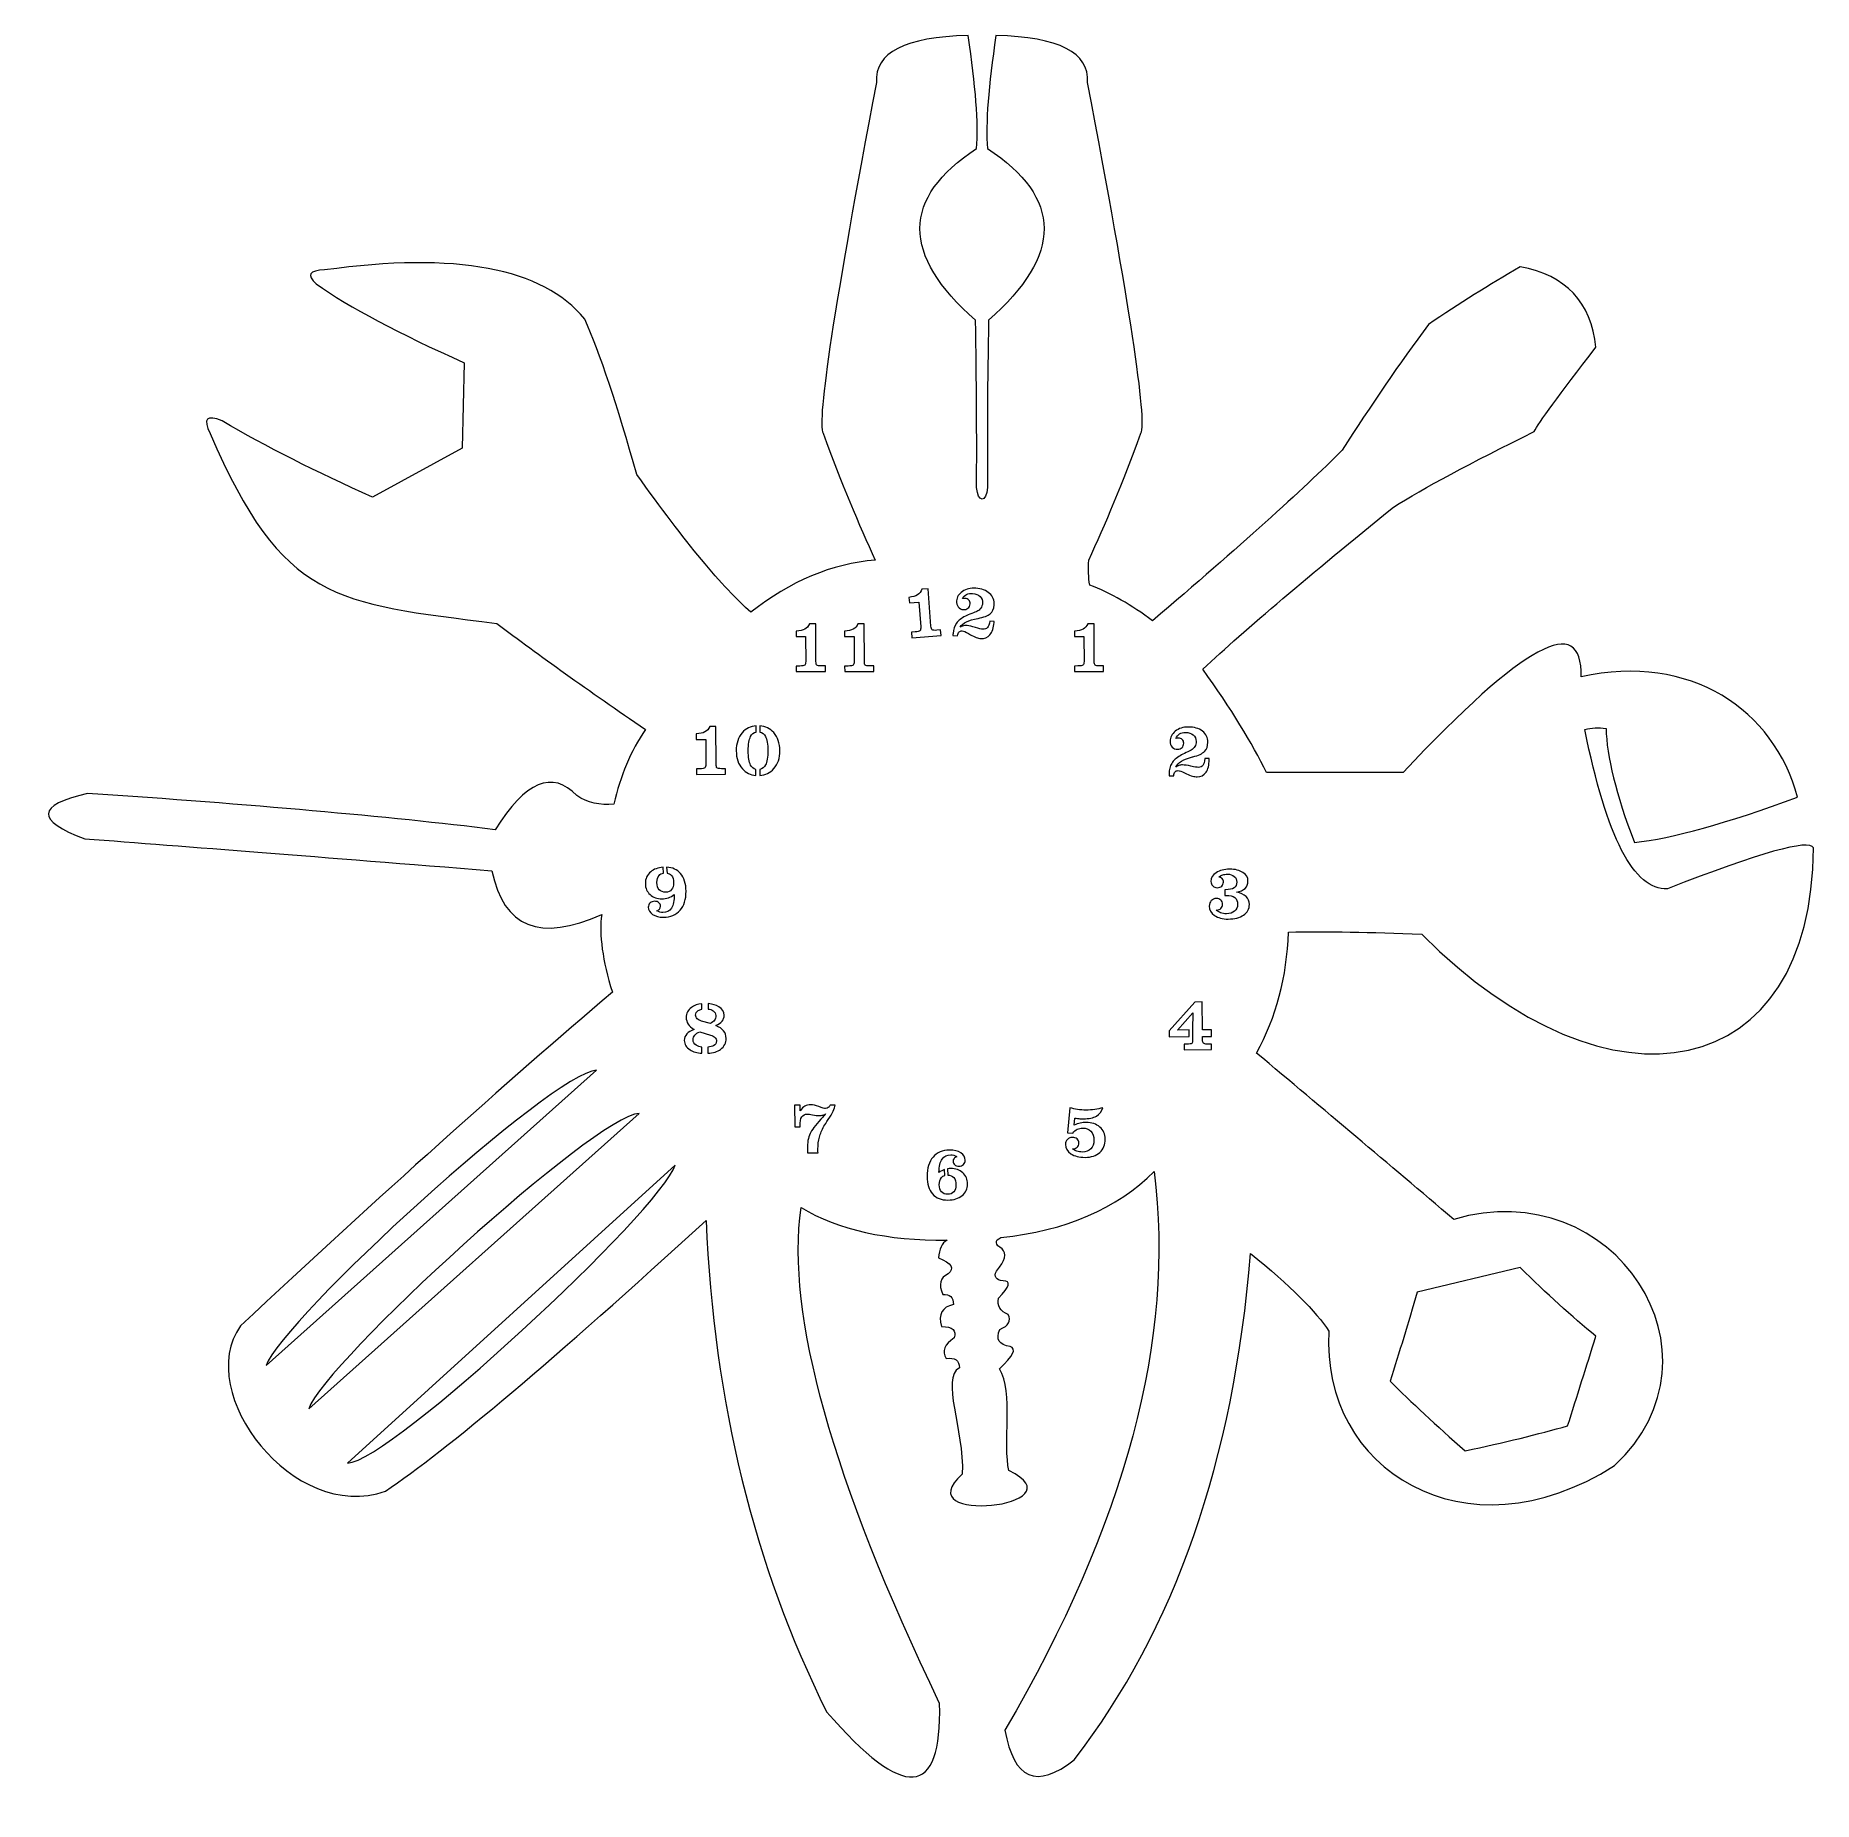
# Model space of a CAD drawing. Header units: centimetres. Extents: x -6.4 to 6.3, y -6.4 to 6.2.
import ezdxf

# ---------------------------------------------------------------- set-up
doc = ezdxf.new("R2010")
doc.units = ezdxf.units.CM
doc.header["$MEASUREMENT"] = 0
doc.layers.add('Layer 1', color=7, linetype='Continuous')

msp = doc.modelspace()

# ---------------------------------------------------------------- linework, layer by layer
at = {"layer": 'Layer 1', "color": 250, "lineweight": 20}
for points, knots in [([(1.1122, 5.84652), (1.41017, 4.27487), (1.53627, 3.44511), (1.4905, 3.35726), (1.4905, 3.35726), (1.36046, 3.00667), (1.23688, 2.70654), (1.11976, 2.45689), (1.11976, 2.45689), (1.1162, 2.3918), (1.11846, 2.33283), (1.12653, 2.28), (1.12653, 2.28), (1.27606, 2.2222), (1.42486, 2.13771), (1.57293, 2.02654), (1.57293, 2.02654), (2.1907, 2.55304), (2.63962, 2.95657), (2.91969, 3.23711), (2.91969, 3.23711), (3.12116, 3.55352), (3.32544, 3.85112), (3.53256, 4.12991), (3.53256, 4.12991), (3.74718, 4.27477), (3.96408, 4.41096), (4.18324, 4.53849), (4.18324, 4.53849), (4.50663, 4.47879), (4.6857, 4.28838), (4.72044, 3.96725), (4.72044, 3.96725), (4.45789, 3.62791), (4.31162, 3.42866), (4.28161, 3.36951), (4.28161, 3.36951), (3.82844, 3.14522), (3.49553, 2.96616), (3.28287, 2.83232), (3.28287, 2.83232), (2.68656, 2.35022), (2.23511, 1.96687), (1.92854, 1.68226), (1.92854, 1.68226), (2.13047, 1.40098), (2.28179, 1.15634), (2.3825, 0.94835), (2.3825, 0.94835), (2.3825, 0.94835), (3.35096, 0.94835), (3.35096, 0.94835), (3.35096, 0.94835), (4.20658, 1.86237), (4.62776, 2.08936), (4.61451, 1.6293), (4.61451, 1.6293), (5.39175, 1.79948), (5.98695, 1.39343), (6.15044, 0.77433), (6.15044, 0.77433), (5.64667, 0.58818), (5.26079, 0.48099), (4.99281, 0.45275), (4.99281, 0.45275), (4.86219, 0.79592), (4.79536, 1.06578), (4.79231, 1.26233), (4.79231, 1.26233), (4.73906, 1.27002), (4.68862, 1.26749), (4.64098, 1.25477), (4.64098, 1.25477), (4.79413, 0.49065), (4.98959, 0.11361), (5.22736, 0.12363), (5.22736, 0.12363), (5.88723, 0.38172), (6.23275, 0.47881), (6.26393, 0.41492), (6.26393, 0.41492), (6.25758, -1.24264), (4.83137, -1.55284), (3.48337, -0.19793), (3.48337, -0.19793), (3.12278, -0.18348), (2.80752, -0.17844), (2.5376, -0.1828), (2.5376, -0.1828), (2.5264, -0.50227), (2.45074, -0.78853), (2.31061, -1.04156), (2.31061, -1.04156), (2.78542, -1.43926), (3.252, -1.8327), (3.71035, -2.22188), (3.71035, -2.22188), (4.85154, -1.88709), (5.69391, -3.1809), (4.85284, -3.96965), (4.85284, -3.96965), (3.78558, -4.64702), (2.76162, -3.98876), (2.82511, -3.01631), (2.82511, -3.01631), (2.7347, -2.87785), (2.54932, -2.69373), (2.26899, -2.46398), (2.26899, -2.46398), (2.14822, -3.93555), (1.73082, -5.13352), (1.01679, -6.0579), (1.01679, -6.0579), (0.75054, -6.26709), (0.58661, -6.19647), (0.52499, -5.84604), (0.52499, -5.84604), (1.38195, -4.38466), (1.73504, -3.06311), (1.58425, -1.88138), (1.58425, -1.88138), (1.32073, -2.14695), (0.95755, -2.30332), (0.49473, -2.35049), (0.49473, -2.35049), (0.45142, -2.37286), (0.45457, -2.39997), (0.50418, -2.43182), (0.50418, -2.43182), (0.54176, -2.46288), (0.52852, -2.51521), (0.46445, -2.58882), (0.46445, -2.58882), (0.44526, -2.62861), (0.46102, -2.65194), (0.51174, -2.65881), (0.51174, -2.65881), (0.56992, -2.65814), (0.5592, -2.69912), (0.47958, -2.78176), (0.47958, -2.78176), (0.46824, -2.8363), (0.49094, -2.87476), (0.54768, -2.89714), (0.54768, -2.89714), (0.57133, -2.94207), (0.55178, -2.97737), (0.48903, -3.00306), (0.48903, -3.00306), (0.4579, -3.0729), (0.48249, -3.11325), (0.5628, -3.12412), (0.5628, -3.12412), (0.60951, -3.13872), (0.58429, -3.19168), (0.48714, -3.28301), (0.48714, -3.28301), (0.58572, -3.44355), (0.50987, -3.82474), (0.55333, -4.00367), (0.55333, -4.00367), (1.07938, -4.26215), (-0.1894, -4.39606), (0.22231, -4.03015), (0.22231, -4.03015), (0.2352, -3.71344), (0.0673, -3.35028), (0.20149, -3.27541), (0.20149, -3.27541), (0.20309, -3.22325), (0.17156, -3.20119), (0.10691, -3.20921), (0.10691, -3.20921), (0.07616, -3.15721), (0.09507, -3.10865), (0.16366, -3.06356), (0.16366, -3.06356), (0.18411, -3.01031), (0.15448, -2.9832), (0.07476, -2.98223), (0.07476, -2.98223), (0.04984, -2.89549), (0.07821, -2.84378), (0.15987, -2.82712), (0.15987, -2.82712), (0.1586, -2.77405), (0.13338, -2.75009), (0.08422, -2.75524), (0.08422, -2.75524), (0.05165, -2.68268), (0.06425, -2.63413), (0.12202, -2.60956), (0.12202, -2.60956), (0.1689, -2.57005), (0.14621, -2.53222), (0.05392, -2.49607), (0.05392, -2.49607), (0.05708, -2.43346), (0.07725, -2.39121), (0.11445, -2.36934), (0.11445, -2.36934), (-0.31083, -2.37374), (-0.65636, -2.29682), (-0.92211, -2.13856), (-0.92211, -2.13856), (-1.02923, -2.89908), (-0.70137, -4.07184), (0.06148, -5.65683), (0.06148, -5.65683), (0.07757, -6.33283), (-0.18977, -6.35301), (-0.74053, -5.71736), (-0.74053, -5.71736), (-1.25785, -4.67912), (-1.54284, -3.51646), (-1.59551, -2.22936), (-1.59551, -2.22936), (-2.67567, -3.21662), (-3.4348, -3.85722), (-3.87292, -4.15116), (-3.87292, -4.15116), (-4.52377, -4.38161), (-5.23751, -3.4535), (-4.90191, -2.97841), (-4.90191, -2.97841), (-3.90229, -2.04505), (-3.02209, -1.25564), (-2.26132, -0.6102), (-2.26132, -0.6102), (-2.33143, -0.38537), (-2.35665, -0.20126), (-2.337, -0.05787), (-2.337, -0.05787), (-2.77524, -0.2544), (-3.03501, -0.151), (-3.11631, 0.25234), (-3.11631, 0.25234), (-4.32683, 0.34897), (-5.29025, 0.42463), (-6.00658, 0.47933), (-6.00658, 0.47933), (-6.35589, 0.60898), (-6.34959, 0.71616), (-5.98766, 0.80089), (-5.98766, 0.80089), (-4.82383, 0.72282), (-3.85915, 0.63707), (-3.09361, 0.54364), (-3.09361, 0.54364), (-2.87895, 0.88667), (-2.68602, 0.96738), (-2.5148, 0.78577), (-2.5148, 0.78577), (-2.43788, 0.73445), (-2.34961, 0.71427), (-2.24998, 0.72524), (-2.24998, 0.72524), (-2.20664, 0.92424), (-2.13225, 1.10078), (-2.02679, 1.25487), (-2.02679, 1.25487), (-2.4307, 1.53076), (-2.78252, 1.78171), (-3.08227, 2.00771), (-3.08227, 2.00771), (-4.23586, 2.15255), (-4.59732, 2.15997), (-5.11756, 3.35448), (-5.11756, 3.35448), (-5.16875, 3.4603), (-5.14038, 3.49057), (-5.03244, 3.44529), (-5.03244, 3.44529), (-4.7185, 3.26125), (-4.36227, 3.08092), (-3.96373, 2.90429), (-3.96373, 2.90429), (-3.96373, 2.90429), (-3.32817, 3.25233), (-3.32817, 3.25233), (-3.32817, 3.25233), (-3.32817, 3.25233), (-3.31304, 3.85763), (-3.31304, 3.85763), (-3.31304, 3.85763), (-3.77572, 4.0637), (-4.12629, 4.25033), (-4.36474, 4.41752), (-4.36474, 4.41752), (-4.43297, 4.48023), (-4.4128, 4.51302), (-4.30421, 4.51588), (-4.30421, 4.51588), (-3.37189, 4.64612), (-2.7565, 4.5301), (-2.45807, 4.16784), (-2.45807, 4.16784), (-2.35006, 3.92491), (-2.22648, 3.55669), (-2.08733, 3.06318), (-2.08733, 3.06318), (-1.74607, 2.58448), (-1.47622, 2.25914), (-1.27775, 2.08715), (-1.27775, 2.08715), (-0.9982, 2.30814), (-0.704, 2.43138), (-0.39515, 2.45689), (-0.39515, 2.45689), (-0.51227, 2.70654), (-0.63585, 3.00667), (-0.76589, 3.35726), (-0.76589, 3.35726), (-0.81166, 3.44511), (-0.68556, 4.27487), (-0.38759, 5.84652), (-0.38759, 5.84652), (-0.40068, 6.05859), (-0.18379, 6.16956), (0.2631, 6.17943), (0.2631, 6.17943), (0.31757, 5.82209), (0.33775, 5.55475), (0.32363, 5.37742), (0.32363, 5.37742), (-0.20937, 5.0283), (-0.2119, 4.62226), (0.31606, 4.15926), (0.31606, 4.15926), (0.3234, 3.72549), (0.32592, 3.32952), (0.32363, 2.97138), (0.32363, 2.97138), (0.33247, 2.86417), (0.39325, 2.86134), (0.40098, 2.97138), (0.40098, 2.97138), (0.39869, 3.32952), (0.40122, 3.72549), (0.40855, 4.15926), (0.40855, 4.15926), (0.93651, 4.62226), (0.93398, 5.0283), (0.40098, 5.37742), (0.40098, 5.37742), (0.38686, 5.55475), (0.40704, 5.82209), (0.46151, 6.17943), (0.46151, 6.17943), (0.9084, 6.16956), (1.12529, 6.05859), (1.1122, 5.84652)], [0, 0, 0, 0, 0.01123596, 0.01123596, 0.01123596, 0.01123596, 0.02247191, 0.02247191, 0.02247191, 0.02247191, 0.03370787, 0.03370787, 0.03370787, 0.03370787, 0.04494382, 0.04494382, 0.04494382, 0.04494382, 0.05617978, 0.05617978, 0.05617978, 0.05617978, 0.06741573, 0.06741573, 0.06741573, 0.06741573, 0.07865169, 0.07865169, 0.07865169, 0.07865169, 0.08988764, 0.08988764, 0.08988764, 0.08988764, 0.1011236, 0.1011236, 0.1011236, 0.1011236, 0.11235955, 0.11235955, 0.11235955, 0.11235955, 0.12359551, 0.12359551, 0.12359551, 0.12359551, 0.13483146, 0.13483146, 0.13483146, 0.13483146, 0.14606742, 0.14606742, 0.14606742, 0.14606742, 0.15730337, 0.15730337, 0.15730337, 0.15730337, 0.16853933, 0.16853933, 0.16853933, 0.16853933, 0.17977528, 0.17977528, 0.17977528, 0.17977528, 0.19101124, 0.19101124, 0.19101124, 0.19101124, 0.20224719, 0.20224719, 0.20224719, 0.20224719, 0.21348315, 0.21348315, 0.21348315, 0.21348315, 0.2247191, 0.2247191, 0.2247191, 0.2247191, 0.23595506, 0.23595506, 0.23595506, 0.23595506, 0.24719101, 0.24719101, 0.24719101, 0.24719101, 0.25842697, 0.25842697, 0.25842697, 0.25842697, 0.26966292, 0.26966292, 0.26966292, 0.26966292, 0.28089888, 0.28089888, 0.28089888, 0.28089888, 0.29213483, 0.29213483, 0.29213483, 0.29213483, 0.30337079, 0.30337079, 0.30337079, 0.30337079, 0.31460674, 0.31460674, 0.31460674, 0.31460674, 0.3258427, 0.3258427, 0.3258427, 0.3258427, 0.33707865, 0.33707865, 0.33707865, 0.33707865, 0.34831461, 0.34831461, 0.34831461, 0.34831461, 0.35955056, 0.35955056, 0.35955056, 0.35955056, 0.37078652, 0.37078652, 0.37078652, 0.37078652, 0.38202247, 0.38202247, 0.38202247, 0.38202247, 0.39325843, 0.39325843, 0.39325843, 0.39325843, 0.40449438, 0.40449438, 0.40449438, 0.40449438, 0.41573034, 0.41573034, 0.41573034, 0.41573034, 0.42696629, 0.42696629, 0.42696629, 0.42696629, 0.43820225, 0.43820225, 0.43820225, 0.43820225, 0.4494382, 0.4494382, 0.4494382, 0.4494382, 0.46067416, 0.46067416, 0.46067416, 0.46067416, 0.47191011, 0.47191011, 0.47191011, 0.47191011, 0.48314607, 0.48314607, 0.48314607, 0.48314607, 0.49438202, 0.49438202, 0.49438202, 0.49438202, 0.50561798, 0.50561798, 0.50561798, 0.50561798, 0.51685393, 0.51685393, 0.51685393, 0.51685393, 0.52808989, 0.52808989, 0.52808989, 0.52808989, 0.53932584, 0.53932584, 0.53932584, 0.53932584, 0.5505618, 0.5505618, 0.5505618, 0.5505618, 0.56179775, 0.56179775, 0.56179775, 0.56179775, 0.57303371, 0.57303371, 0.57303371, 0.57303371, 0.58426966, 0.58426966, 0.58426966, 0.58426966, 0.59550562, 0.59550562, 0.59550562, 0.59550562, 0.60674157, 0.60674157, 0.60674157, 0.60674157, 0.61797753, 0.61797753, 0.61797753, 0.61797753, 0.62921348, 0.62921348, 0.62921348, 0.62921348, 0.64044944, 0.64044944, 0.64044944, 0.64044944, 0.65168539, 0.65168539, 0.65168539, 0.65168539, 0.66292135, 0.66292135, 0.66292135, 0.66292135, 0.6741573, 0.6741573, 0.6741573, 0.6741573, 0.68539326, 0.68539326, 0.68539326, 0.68539326, 0.69662921, 0.69662921, 0.69662921, 0.69662921, 0.70786517, 0.70786517, 0.70786517, 0.70786517, 0.71910112, 0.71910112, 0.71910112, 0.71910112, 0.73033708, 0.73033708, 0.73033708, 0.73033708, 0.74157303, 0.74157303, 0.74157303, 0.74157303, 0.75280899, 0.75280899, 0.75280899, 0.75280899, 0.76404494, 0.76404494, 0.76404494, 0.76404494, 0.7752809, 0.7752809, 0.7752809, 0.7752809, 0.78651685, 0.78651685, 0.78651685, 0.78651685, 0.79775281, 0.79775281, 0.79775281, 0.79775281, 0.80898876, 0.80898876, 0.80898876, 0.80898876, 0.82022472, 0.82022472, 0.82022472, 0.82022472, 0.83146067, 0.83146067, 0.83146067, 0.83146067, 0.84269663, 0.84269663, 0.84269663, 0.84269663, 0.85393258, 0.85393258, 0.85393258, 0.85393258, 0.86516854, 0.86516854, 0.86516854, 0.86516854, 0.87640449, 0.87640449, 0.87640449, 0.87640449, 0.88764045, 0.88764045, 0.88764045, 0.88764045, 0.8988764, 0.8988764, 0.8988764, 0.8988764, 0.91011236, 0.91011236, 0.91011236, 0.91011236, 0.92134831, 0.92134831, 0.92134831, 0.92134831, 0.93258427, 0.93258427, 0.93258427, 0.93258427, 0.94382022, 0.94382022, 0.94382022, 0.94382022, 0.95505618, 0.95505618, 0.95505618, 0.95505618, 0.96629213, 0.96629213, 0.96629213, 0.96629213, 0.97752809, 0.97752809, 0.97752809, 0.97752809, 1, 1, 1, 1]), ([(-0.02036, 2.25385), (-0.02036, 2.25385), (-0.00017, 1.98713), (-0.00017, 1.98713), (-0.00017, 1.98713), (0.00085, 1.9736), (0.0035, 1.96517), (0.00791, 1.96182), (0.00791, 1.96182), (0.01229, 1.95845), (0.02312, 1.95746), (0.04051, 1.95877), (0.04051, 1.95877), (0.04051, 1.95877), (0.06861, 1.96089), (0.06861, 1.96089), (0.06861, 1.96089), (0.06861, 1.96089), (0.07159, 1.92137), (0.07159, 1.92137), (0.07159, 1.92137), (0.07159, 1.92137), (-0.13478, 1.90575), (-0.13478, 1.90575), (-0.13478, 1.90575), (-0.13478, 1.90575), (-0.13774, 1.94529), (-0.13774, 1.94529), (-0.13774, 1.94529), (-0.13774, 1.94529), (-0.11313, 1.94715), (-0.11313, 1.94715), (-0.11313, 1.94715), (-0.09439, 1.94856), (-0.08267, 1.95148), (-0.07811, 1.95587), (-0.07811, 1.95587), (-0.07349, 1.96027), (-0.07167, 1.96922), (-0.07269, 1.98277), (-0.07269, 1.98277), (-0.07269, 1.98277), (-0.08598, 2.15838), (-0.08598, 2.15838), (-0.08598, 2.15838), (-0.08598, 2.15838), (-0.15349, 2.15329), (-0.15349, 2.15329), (-0.15349, 2.15329), (-0.15349, 2.15329), (-0.15643, 2.19224), (-0.15643, 2.19224), (-0.15643, 2.19224), (-0.13007, 2.19535), (-0.10983, 2.20137), (-0.0958, 2.21043), (-0.0958, 2.21043), (-0.08178, 2.21941), (-0.07146, 2.2328), (-0.0649, 2.2505), (-0.0649, 2.2505), (-0.0649, 2.2505), (-0.02036, 2.25385), (-0.02036, 2.25385)], [0, 0, 0, 0, 0.05882353, 0.05882353, 0.05882353, 0.05882353, 0.11764706, 0.11764706, 0.11764706, 0.11764706, 0.17647059, 0.17647059, 0.17647059, 0.17647059, 0.23529412, 0.23529412, 0.23529412, 0.23529412, 0.29411765, 0.29411765, 0.29411765, 0.29411765, 0.35294118, 0.35294118, 0.35294118, 0.35294118, 0.41176471, 0.41176471, 0.41176471, 0.41176471, 0.47058824, 0.47058824, 0.47058824, 0.47058824, 0.52941176, 0.52941176, 0.52941176, 0.52941176, 0.58823529, 0.58823529, 0.58823529, 0.58823529, 0.64705882, 0.64705882, 0.64705882, 0.64705882, 0.70588235, 0.70588235, 0.70588235, 0.70588235, 0.76470588, 0.76470588, 0.76470588, 0.76470588, 0.82352941, 0.82352941, 0.82352941, 0.82352941, 0.88235294, 0.88235294, 0.88235294, 0.88235294, 1, 1, 1, 1]), ([(0.31762, 2.25728), (0.35979, 2.25409), (0.3927, 2.24167), (0.41645, 2.2199), (0.41645, 2.2199), (0.44009, 2.19815), (0.45074, 2.17093), (0.44826, 2.1382), (0.44826, 2.1382), (0.44618, 2.11077), (0.43677, 2.08987), (0.42008, 2.0756), (0.42008, 2.0756), (0.40334, 2.0613), (0.37458, 2.05058), (0.33382, 2.04337), (0.33382, 2.04337), (0.33382, 2.04337), (0.33217, 2.04323), (0.33217, 2.04323), (0.33217, 2.04323), (0.26647, 2.0321), (0.22482, 2.01144), (0.20724, 1.98132), (0.20724, 1.98132), (0.21493, 1.98548), (0.22279, 1.98857), (0.23075, 1.99036), (0.23075, 1.99036), (0.2387, 1.99216), (0.24711, 1.99271), (0.25606, 1.99204), (0.25606, 1.99204), (0.2707, 1.99093), (0.29045, 1.98649), (0.31513, 1.97874), (0.31513, 1.97874), (0.33994, 1.97099), (0.3571, 1.96674), (0.3668, 1.96602), (0.3668, 1.96602), (0.38179, 1.96487), (0.39312, 1.96871), (0.40081, 1.97759), (0.40081, 1.97759), (0.40844, 1.98649), (0.41386, 2.00211), (0.41703, 2.02457), (0.41703, 2.02457), (0.41703, 2.02457), (0.4483, 2.0222), (0.4483, 2.0222), (0.4483, 2.0222), (0.4483, 2.0222), (0.44774, 2.0147), (0.44774, 2.0147), (0.44774, 2.0147), (0.44483, 1.9762), (0.43508, 1.94695), (0.41856, 1.92685), (0.41856, 1.92685), (0.40205, 1.90669), (0.38029, 1.89766), (0.35331, 1.8997), (0.35331, 1.8997), (0.34353, 1.90042), (0.33242, 1.9031), (0.32016, 1.90762), (0.32016, 1.90762), (0.30779, 1.91216), (0.29421, 1.91851), (0.2794, 1.92682), (0.2794, 1.92682), (0.2794, 1.92682), (0.26603, 1.93508), (0.26603, 1.93508), (0.26603, 1.93508), (0.24679, 1.94712), (0.23191, 1.95358), (0.22139, 1.95437), (0.22139, 1.95437), (0.21207, 1.95509), (0.20478, 1.9526), (0.1994, 1.94701), (0.1994, 1.94701), (0.19401, 1.94145), (0.19021, 1.93227), (0.18777, 1.91947), (0.18777, 1.91947), (0.18777, 1.91947), (0.15592, 1.9219), (0.15592, 1.9219), (0.15592, 1.9219), (0.15589, 1.92374), (0.15584, 1.92558), (0.1559, 1.9276), (0.1559, 1.9276), (0.1559, 1.9276), (0.15649, 1.93666), (0.15649, 1.93666), (0.15649, 1.93666), (0.15867, 1.96545), (0.16676, 1.9896), (0.18084, 2.00923), (0.18084, 2.00923), (0.19494, 2.02887), (0.21601, 2.04529), (0.24419, 2.05864), (0.24419, 2.05864), (0.25594, 2.06443), (0.27094, 2.07077), (0.28924, 2.07774), (0.28924, 2.07774), (0.30752, 2.08464), (0.31945, 2.08935), (0.32509, 2.09188), (0.32509, 2.09188), (0.33677, 2.09706), (0.34622, 2.10491), (0.35354, 2.11537), (0.35354, 2.11537), (0.36077, 2.12588), (0.36489, 2.13789), (0.36594, 2.15142), (0.36594, 2.15142), (0.3673, 2.1698), (0.36142, 2.18553), (0.34821, 2.19839), (0.34821, 2.19839), (0.33494, 2.21137), (0.31735, 2.21864), (0.29542, 2.22033), (0.29542, 2.22033), (0.27932, 2.22154), (0.26516, 2.21903), (0.25281, 2.21267), (0.25281, 2.21267), (0.24048, 2.20636), (0.23053, 2.19652), (0.22309, 2.1833), (0.22309, 2.1833), (0.22598, 2.18388), (0.22906, 2.1844), (0.2321, 2.18464), (0.2321, 2.18464), (0.23514, 2.18485), (0.23847, 2.1848), (0.24204, 2.18453), (0.24204, 2.18453), (0.25356, 2.18366), (0.26244, 2.17966), (0.26883, 2.17267), (0.26883, 2.17267), (0.27519, 2.16564), (0.27801, 2.1566), (0.27716, 2.14554), (0.27716, 2.14554), (0.2762, 2.13272), (0.27138, 2.12252), (0.26263, 2.11517), (0.26263, 2.11517), (0.25388, 2.10774), (0.24296, 2.10452), (0.22989, 2.10549), (0.22989, 2.10549), (0.2147, 2.10664), (0.20248, 2.113), (0.19342, 2.12454), (0.19342, 2.12454), (0.18428, 2.13609), (0.18038, 2.15027), (0.18166, 2.16712), (0.18166, 2.16712), (0.18373, 2.19455), (0.19786, 2.21721), (0.22413, 2.23482), (0.22413, 2.23482), (0.25038, 2.2525), (0.28148, 2.26), (0.31762, 2.25728)], [0, 0, 0, 0, 0.02173913, 0.02173913, 0.02173913, 0.02173913, 0.04347826, 0.04347826, 0.04347826, 0.04347826, 0.06521739, 0.06521739, 0.06521739, 0.06521739, 0.08695652, 0.08695652, 0.08695652, 0.08695652, 0.10869565, 0.10869565, 0.10869565, 0.10869565, 0.13043478, 0.13043478, 0.13043478, 0.13043478, 0.15217391, 0.15217391, 0.15217391, 0.15217391, 0.17391304, 0.17391304, 0.17391304, 0.17391304, 0.19565217, 0.19565217, 0.19565217, 0.19565217, 0.2173913, 0.2173913, 0.2173913, 0.2173913, 0.23913043, 0.23913043, 0.23913043, 0.23913043, 0.26086957, 0.26086957, 0.26086957, 0.26086957, 0.2826087, 0.2826087, 0.2826087, 0.2826087, 0.30434783, 0.30434783, 0.30434783, 0.30434783, 0.32608696, 0.32608696, 0.32608696, 0.32608696, 0.34782609, 0.34782609, 0.34782609, 0.34782609, 0.36956522, 0.36956522, 0.36956522, 0.36956522, 0.39130435, 0.39130435, 0.39130435, 0.39130435, 0.41304348, 0.41304348, 0.41304348, 0.41304348, 0.43478261, 0.43478261, 0.43478261, 0.43478261, 0.45652174, 0.45652174, 0.45652174, 0.45652174, 0.47826087, 0.47826087, 0.47826087, 0.47826087, 0.5, 0.5, 0.5, 0.5, 0.52173913, 0.52173913, 0.52173913, 0.52173913, 0.54347826, 0.54347826, 0.54347826, 0.54347826, 0.56521739, 0.56521739, 0.56521739, 0.56521739, 0.58695652, 0.58695652, 0.58695652, 0.58695652, 0.60869565, 0.60869565, 0.60869565, 0.60869565, 0.63043478, 0.63043478, 0.63043478, 0.63043478, 0.65217391, 0.65217391, 0.65217391, 0.65217391, 0.67391304, 0.67391304, 0.67391304, 0.67391304, 0.69565217, 0.69565217, 0.69565217, 0.69565217, 0.7173913, 0.7173913, 0.7173913, 0.7173913, 0.73913043, 0.73913043, 0.73913043, 0.73913043, 0.76086957, 0.76086957, 0.76086957, 0.76086957, 0.7826087, 0.7826087, 0.7826087, 0.7826087, 0.80434783, 0.80434783, 0.80434783, 0.80434783, 0.82608696, 0.82608696, 0.82608696, 0.82608696, 0.84782609, 0.84782609, 0.84782609, 0.84782609, 0.86956522, 0.86956522, 0.86956522, 0.86956522, 0.89130435, 0.89130435, 0.89130435, 0.89130435, 0.91304348, 0.91304348, 0.91304348, 0.91304348, 0.93478261, 0.93478261, 0.93478261, 0.93478261, 0.95652174, 0.95652174, 0.95652174, 0.95652174, 1, 1, 1, 1]), ([(-0.81017, 1.71089), (-0.80602, 1.70723), (-0.79528, 1.70545), (-0.77788, 1.7055), (-0.77788, 1.7055), (-0.77788, 1.7055), (-0.74972, 1.70561), (-0.74972, 1.70561), (-0.74972, 1.70561), (-0.74972, 1.70561), (-0.74958, 1.666), (-0.74958, 1.666), (-0.74958, 1.666), (-0.74958, 1.666), (-0.9565, 1.66526), (-0.9565, 1.66526), (-0.9565, 1.66526), (-0.9565, 1.66526), (-0.95664, 1.70487), (-0.95664, 1.70487), (-0.95664, 1.70487), (-0.95664, 1.70487), (-0.93196, 1.70495), (-0.93196, 1.70495), (-0.93196, 1.70495), (-0.91316, 1.70502), (-0.90123, 1.70708), (-0.8964, 1.71115), (-0.8964, 1.71115), (-0.89146, 1.71519), (-0.88901, 1.72401), (-0.88905, 1.73759), (-0.88905, 1.73759), (-0.88905, 1.73759), (-0.88969, 1.91369), (-0.88969, 1.91369), (-0.88969, 1.91369), (-0.88969, 1.91369), (-0.9574, 1.91344), (-0.9574, 1.91344), (-0.9574, 1.91344), (-0.9574, 1.91344), (-0.95756, 1.95254), (-0.95756, 1.95254), (-0.95756, 1.95254), (-0.93103, 1.95371), (-0.91042, 1.95829), (-0.89576, 1.96632), (-0.89576, 1.96632), (-0.88112, 1.97426), (-0.8699, 1.98686), (-0.86205, 2.00406), (-0.86205, 2.00406), (-0.86205, 2.00406), (-0.81737, 2.00421), (-0.81737, 2.00421), (-0.81737, 2.00421), (-0.81737, 2.00421), (-0.81641, 1.73674), (-0.81641, 1.73674), (-0.81641, 1.73674), (-0.81636, 1.72317), (-0.81432, 1.71456), (-0.81017, 1.71089)], [0, 0, 0, 0, 0.05882353, 0.05882353, 0.05882353, 0.05882353, 0.11764706, 0.11764706, 0.11764706, 0.11764706, 0.17647059, 0.17647059, 0.17647059, 0.17647059, 0.23529412, 0.23529412, 0.23529412, 0.23529412, 0.29411765, 0.29411765, 0.29411765, 0.29411765, 0.35294118, 0.35294118, 0.35294118, 0.35294118, 0.41176471, 0.41176471, 0.41176471, 0.41176471, 0.47058824, 0.47058824, 0.47058824, 0.47058824, 0.52941176, 0.52941176, 0.52941176, 0.52941176, 0.58823529, 0.58823529, 0.58823529, 0.58823529, 0.64705882, 0.64705882, 0.64705882, 0.64705882, 0.70588235, 0.70588235, 0.70588235, 0.70588235, 0.76470588, 0.76470588, 0.76470588, 0.76470588, 0.82352941, 0.82352941, 0.82352941, 0.82352941, 0.88235294, 0.88235294, 0.88235294, 0.88235294, 1, 1, 1, 1]), ([(-0.47243, 1.73674), (-0.47239, 1.72317), (-0.47034, 1.71456), (-0.4662, 1.71089), (-0.4662, 1.71089), (-0.46205, 1.70723), (-0.45133, 1.70545), (-0.43388, 1.7055), (-0.43388, 1.7055), (-0.43388, 1.7055), (-0.40572, 1.70561), (-0.40572, 1.70561), (-0.40572, 1.70561), (-0.40572, 1.70561), (-0.40559, 1.666), (-0.40559, 1.666), (-0.40559, 1.666), (-0.40559, 1.666), (-0.61253, 1.66526), (-0.61253, 1.66526), (-0.61253, 1.66526), (-0.61253, 1.66526), (-0.61267, 1.70487), (-0.61267, 1.70487), (-0.61267, 1.70487), (-0.61267, 1.70487), (-0.58797, 1.70495), (-0.58797, 1.70495), (-0.58797, 1.70495), (-0.56919, 1.70502), (-0.55725, 1.70708), (-0.55241, 1.71115), (-0.55241, 1.71115), (-0.54749, 1.71519), (-0.54505, 1.72401), (-0.54511, 1.73759), (-0.54511, 1.73759), (-0.54511, 1.73759), (-0.54574, 1.91369), (-0.54574, 1.91369), (-0.54574, 1.91369), (-0.54574, 1.91369), (-0.61343, 1.91344), (-0.61343, 1.91344), (-0.61343, 1.91344), (-0.61343, 1.91344), (-0.61358, 1.95254), (-0.61358, 1.95254), (-0.61358, 1.95254), (-0.58705, 1.95371), (-0.56646, 1.95829), (-0.5518, 1.96632), (-0.5518, 1.96632), (-0.53715, 1.97426), (-0.52593, 1.98686), (-0.51808, 2.00406), (-0.51808, 2.00406), (-0.51808, 2.00406), (-0.47343, 2.00421), (-0.47343, 2.00421), (-0.47343, 2.00421), (-0.47343, 2.00421), (-0.47243, 1.73674), (-0.47243, 1.73674)], [0, 0, 0, 0, 0.05882353, 0.05882353, 0.05882353, 0.05882353, 0.11764706, 0.11764706, 0.11764706, 0.11764706, 0.17647059, 0.17647059, 0.17647059, 0.17647059, 0.23529412, 0.23529412, 0.23529412, 0.23529412, 0.29411765, 0.29411765, 0.29411765, 0.29411765, 0.35294118, 0.35294118, 0.35294118, 0.35294118, 0.41176471, 0.41176471, 0.41176471, 0.41176471, 0.47058824, 0.47058824, 0.47058824, 0.47058824, 0.52941176, 0.52941176, 0.52941176, 0.52941176, 0.58823529, 0.58823529, 0.58823529, 0.58823529, 0.64705882, 0.64705882, 0.64705882, 0.64705882, 0.70588235, 0.70588235, 0.70588235, 0.70588235, 0.76470588, 0.76470588, 0.76470588, 0.76470588, 0.82352941, 0.82352941, 0.82352941, 0.82352941, 0.88235294, 0.88235294, 0.88235294, 0.88235294, 1, 1, 1, 1]), ([(1.16513, 1.71121), (1.16928, 1.70756), (1.18001, 1.70576), (1.19743, 1.70582), (1.19743, 1.70582), (1.19743, 1.70582), (1.22559, 1.70593), (1.22559, 1.70593), (1.22559, 1.70593), (1.22559, 1.70593), (1.22574, 1.66629), (1.22574, 1.66629), (1.22574, 1.66629), (1.22574, 1.66629), (1.01882, 1.66556), (1.01882, 1.66556), (1.01882, 1.66556), (1.01882, 1.66556), (1.01866, 1.70518), (1.01866, 1.70518), (1.01866, 1.70518), (1.01866, 1.70518), (1.04334, 1.70526), (1.04334, 1.70526), (1.04334, 1.70526), (1.06216, 1.70533), (1.07407, 1.7074), (1.0789, 1.71146), (1.0789, 1.71146), (1.08384, 1.71549), (1.08632, 1.72431), (1.08626, 1.73788), (1.08626, 1.73788), (1.08626, 1.73788), (1.0856, 1.914), (1.0856, 1.914), (1.0856, 1.914), (1.0856, 1.914), (1.0179, 1.91376), (1.0179, 1.91376), (1.0179, 1.91376), (1.0179, 1.91376), (1.01777, 1.95282), (1.01777, 1.95282), (1.01777, 1.95282), (1.04427, 1.95404), (1.0649, 1.9586), (1.07953, 1.96663), (1.07953, 1.96663), (1.09418, 1.97456), (1.10542, 1.98718), (1.11324, 2.00436), (1.11324, 2.00436), (1.11324, 2.00436), (1.15792, 2.0045), (1.15792, 2.0045), (1.15792, 2.0045), (1.15792, 2.0045), (1.15891, 1.73704), (1.15891, 1.73704), (1.15891, 1.73704), (1.15894, 1.72349), (1.16098, 1.71486), (1.16513, 1.71121)], [0, 0, 0, 0, 0.05882353, 0.05882353, 0.05882353, 0.05882353, 0.11764706, 0.11764706, 0.11764706, 0.11764706, 0.17647059, 0.17647059, 0.17647059, 0.17647059, 0.23529412, 0.23529412, 0.23529412, 0.23529412, 0.29411765, 0.29411765, 0.29411765, 0.29411765, 0.35294118, 0.35294118, 0.35294118, 0.35294118, 0.41176471, 0.41176471, 0.41176471, 0.41176471, 0.47058824, 0.47058824, 0.47058824, 0.47058824, 0.52941176, 0.52941176, 0.52941176, 0.52941176, 0.58823529, 0.58823529, 0.58823529, 0.58823529, 0.64705882, 0.64705882, 0.64705882, 0.64705882, 0.70588235, 0.70588235, 0.70588235, 0.70588235, 0.76470588, 0.76470588, 0.76470588, 0.76470588, 0.82352941, 0.82352941, 0.82352941, 0.82352941, 0.88235294, 0.88235294, 0.88235294, 0.88235294, 1, 1, 1, 1]), ([(-1.5261, 1.27515), (-1.5261, 1.27515), (-1.52513, 1.00769), (-1.52513, 1.00769), (-1.52513, 1.00769), (-1.52509, 0.99412), (-1.52302, 0.98552), (-1.51889, 0.98186), (-1.51889, 0.98186), (-1.51474, 0.97819), (-1.504, 0.97639), (-1.48658, 0.97645), (-1.48658, 0.97645), (-1.48658, 0.97645), (-1.45843, 0.97658), (-1.45843, 0.97658), (-1.45843, 0.97658), (-1.45843, 0.97658), (-1.45826, 0.93694), (-1.45826, 0.93694), (-1.45826, 0.93694), (-1.45826, 0.93694), (-1.66523, 0.93619), (-1.66523, 0.93619), (-1.66523, 0.93619), (-1.66523, 0.93619), (-1.66535, 0.97579), (-1.66535, 0.97579), (-1.66535, 0.97579), (-1.66535, 0.97579), (-1.64068, 0.9759), (-1.64068, 0.9759), (-1.64068, 0.9759), (-1.6219, 0.97596), (-1.60994, 0.97803), (-1.6051, 0.98209), (-1.6051, 0.98209), (-1.60016, 0.98614), (-1.59773, 0.99494), (-1.59779, 1.00852), (-1.59779, 1.00852), (-1.59779, 1.00852), (-1.59843, 1.18464), (-1.59843, 1.18464), (-1.59843, 1.18464), (-1.59843, 1.18464), (-1.66611, 1.18438), (-1.66611, 1.18438), (-1.66611, 1.18438), (-1.66611, 1.18438), (-1.66627, 1.22347), (-1.66627, 1.22347), (-1.66627, 1.22347), (-1.63974, 1.22466), (-1.61911, 1.22923), (-1.6045, 1.23728), (-1.6045, 1.23728), (-1.58984, 1.24521), (-1.57858, 1.25781), (-1.57077, 1.27499), (-1.57077, 1.27499), (-1.57077, 1.27499), (-1.5261, 1.27515), (-1.5261, 1.27515)], [0, 0, 0, 0, 0.05882353, 0.05882353, 0.05882353, 0.05882353, 0.11764706, 0.11764706, 0.11764706, 0.11764706, 0.17647059, 0.17647059, 0.17647059, 0.17647059, 0.23529412, 0.23529412, 0.23529412, 0.23529412, 0.29411765, 0.29411765, 0.29411765, 0.29411765, 0.35294118, 0.35294118, 0.35294118, 0.35294118, 0.41176471, 0.41176471, 0.41176471, 0.41176471, 0.47058824, 0.47058824, 0.47058824, 0.47058824, 0.52941176, 0.52941176, 0.52941176, 0.52941176, 0.58823529, 0.58823529, 0.58823529, 0.58823529, 0.64705882, 0.64705882, 0.64705882, 0.64705882, 0.70588235, 0.70588235, 0.70588235, 0.70588235, 0.76470588, 0.76470588, 0.76470588, 0.76470588, 0.82352941, 0.82352941, 0.82352941, 0.82352941, 0.88235294, 0.88235294, 0.88235294, 0.88235294, 1, 1, 1, 1]), ([(-1.2415, 1.28054), (-1.2415, 1.28054), (-1.2417, 1.23679), (-1.2417, 1.23679), (-1.2417, 1.23679), (-1.25877, 1.23324), (-1.27178, 1.22271), (-1.28067, 1.20526), (-1.28067, 1.20526), (-1.29179, 1.18339), (-1.29725, 1.14963), (-1.29707, 1.10376), (-1.29707, 1.10376), (-1.2969, 1.05743), (-1.29119, 1.0236), (-1.28002, 1.00219), (-1.28002, 1.00219), (-1.27139, 0.98561), (-1.25899, 0.97547), (-1.24274, 0.97174), (-1.24274, 0.97174), (-1.24274, 0.97174), (-1.24292, 0.9278), (-1.24292, 0.9278), (-1.24292, 0.9278), (-1.28143, 0.93105), (-1.31336, 0.94709), (-1.33881, 0.97584), (-1.33881, 0.97584), (-1.36758, 1.00842), (-1.38218, 1.0509), (-1.38237, 1.10345), (-1.38237, 1.10345), (-1.38259, 1.15591), (-1.36832, 1.19861), (-1.33974, 1.23147), (-1.33974, 1.23147), (-1.31394, 1.2611), (-1.28122, 1.27749), (-1.2415, 1.28054)], [0, 0, 0, 0, 0.09090909, 0.09090909, 0.09090909, 0.09090909, 0.18181818, 0.18181818, 0.18181818, 0.18181818, 0.27272727, 0.27272727, 0.27272727, 0.27272727, 0.36363636, 0.36363636, 0.36363636, 0.36363636, 0.45454545, 0.45454545, 0.45454545, 0.45454545, 0.54545455, 0.54545455, 0.54545455, 0.54545455, 0.63636364, 0.63636364, 0.63636364, 0.63636364, 0.72727273, 0.72727273, 0.72727273, 0.72727273, 0.81818182, 0.81818182, 0.81818182, 0.81818182, 1, 1, 1, 1]), ([(-1.21398, 1.28054), (-1.17481, 1.27754), (-1.14232, 1.2614), (-1.1164, 1.23211), (-1.1164, 1.23211), (-1.08738, 1.19937), (-1.07273, 1.15685), (-1.07254, 1.10458), (-1.07254, 1.10458), (-1.07234, 1.05203), (-1.08667, 1.0094), (-1.11547, 0.97666), (-1.11547, 0.97666), (-1.14151, 0.94692), (-1.17446, 0.9306), (-1.21439, 0.92765), (-1.21439, 0.92765), (-1.21439, 0.92765), (-1.21434, 0.97131), (-1.21434, 0.97131), (-1.21434, 0.97131), (-1.19683, 0.97467), (-1.18351, 0.98515), (-1.17443, 1.00266), (-1.17443, 1.00266), (-1.16322, 1.02437), (-1.15768, 1.05813), (-1.15784, 1.10429), (-1.15784, 1.10429), (-1.15801, 1.15032), (-1.16383, 1.18415), (-1.1752, 1.20577), (-1.1752, 1.20577), (-1.18417, 1.22293), (-1.19711, 1.23324), (-1.21403, 1.23675), (-1.21403, 1.23675), (-1.21403, 1.23675), (-1.21398, 1.28054), (-1.21398, 1.28054)], [0, 0, 0, 0, 0.09090909, 0.09090909, 0.09090909, 0.09090909, 0.18181818, 0.18181818, 0.18181818, 0.18181818, 0.27272727, 0.27272727, 0.27272727, 0.27272727, 0.36363636, 0.36363636, 0.36363636, 0.36363636, 0.45454545, 0.45454545, 0.45454545, 0.45454545, 0.54545455, 0.54545455, 0.54545455, 0.54545455, 0.63636364, 0.63636364, 0.63636364, 0.63636364, 0.72727273, 0.72727273, 0.72727273, 0.72727273, 0.81818182, 0.81818182, 0.81818182, 0.81818182, 1, 1, 1, 1]), ([(1.94323, 1.0481), (1.94323, 1.0481), (1.97459, 1.04823), (1.97459, 1.04823), (1.97459, 1.04823), (1.97459, 1.04823), (1.97464, 1.04071), (1.97464, 1.04071), (1.97464, 1.04071), (1.97477, 1.00208), (1.96737, 0.97216), (1.9525, 0.95084), (1.9525, 0.95084), (1.93761, 0.92939), (1.91665, 0.91867), (1.88959, 0.91858), (1.88959, 0.91858), (1.87976, 0.91855), (1.86849, 0.92034), (1.8559, 0.92387), (1.8559, 0.92387), (1.84323, 0.9274), (1.82918, 0.93267), (1.81375, 0.93976), (1.81375, 0.93976), (1.81375, 0.93976), (1.79978, 0.94697), (1.79978, 0.94697), (1.79978, 0.94697), (1.77963, 0.95744), (1.76432, 0.96271), (1.75379, 0.96266), (1.75379, 0.96266), (1.74441, 0.96264), (1.73735, 0.95958), (1.73244, 0.95361), (1.73244, 0.95361), (1.72748, 0.9476), (1.72441, 0.93817), (1.72297, 0.92522), (1.72297, 0.92522), (1.72297, 0.92522), (1.69107, 0.9251), (1.69107, 0.9251), (1.69107, 0.9251), (1.69107, 0.9251), (1.6906, 0.9308), (1.6906, 0.9308), (1.6906, 0.9308), (1.6906, 0.9308), (1.69046, 0.93986), (1.69046, 0.93986), (1.69046, 0.93986), (1.69034, 0.96874), (1.69651, 0.99347), (1.709, 1.01414), (1.709, 1.01414), (1.72148, 1.03482), (1.74124, 1.05289), (1.76824, 1.06839), (1.76824, 1.06839), (1.77951, 1.07511), (1.79396, 1.08262), (1.81163, 1.091), (1.81163, 1.091), (1.82929, 1.09933), (1.84085, 1.10498), (1.84624, 1.10794), (1.84624, 1.10794), (1.85752, 1.11403), (1.86629, 1.12259), (1.87276, 1.13362), (1.87276, 1.13362), (1.87915, 1.14464), (1.88228, 1.15696), (1.88226, 1.17052), (1.88226, 1.17052), (1.88218, 1.18894), (1.87504, 1.20417), (1.86089, 1.21594), (1.86089, 1.21594), (1.84661, 1.22779), (1.82856, 1.2337), (1.80653, 1.23364), (1.80653, 1.23364), (1.79039, 1.23356), (1.77645, 1.22994), (1.76466, 1.22266), (1.76466, 1.22266), (1.75284, 1.21537), (1.74369, 1.20479), (1.73734, 1.191), (1.73734, 1.191), (1.74018, 1.19183), (1.7432, 1.19257), (1.74622, 1.19307), (1.74622, 1.19307), (1.74925, 1.19352), (1.75255, 1.19371), (1.75613, 1.19373), (1.75613, 1.19373), (1.76769, 1.19377), (1.77687, 1.19051), (1.78376, 1.18402), (1.78376, 1.18402), (1.7907, 1.17752), (1.79422, 1.16873), (1.79425, 1.15764), (1.79425, 1.15764), (1.79428, 1.14479), (1.79029, 1.13423), (1.78215, 1.12622), (1.78215, 1.12622), (1.774, 1.11811), (1.7634, 1.11405), (1.75028, 1.114), (1.75028, 1.114), (1.73504, 1.11395), (1.72238, 1.1193), (1.71244, 1.13009), (1.71244, 1.13009), (1.70239, 1.14088), (1.69739, 1.1547), (1.69734, 1.17159), (1.69734, 1.17159), (1.69722, 1.19912), (1.70952, 1.22282), (1.73432, 1.24245), (1.73432, 1.24245), (1.7591, 1.26216), (1.7895, 1.27208), (1.82576, 1.27222), (1.82576, 1.27222), (1.86805, 1.27239), (1.90182, 1.2626), (1.92721, 1.2428), (1.92721, 1.2428), (1.9525, 1.22298), (1.96525, 1.19668), (1.96537, 1.16385), (1.96537, 1.16385), (1.96548, 1.13634), (1.95776, 1.11476), (1.94223, 1.09921), (1.94223, 1.09921), (1.92668, 1.08363), (1.89885, 1.0707), (1.85879, 1.0603), (1.85879, 1.0603), (1.85879, 1.0603), (1.85715, 1.05998), (1.85715, 1.05998), (1.85715, 1.05998), (1.79257, 1.04372), (1.75265, 1.01981), (1.73753, 0.98837), (1.73753, 0.98837), (1.74483, 0.99319), (1.75244, 0.99688), (1.76023, 0.99929), (1.76023, 0.99929), (1.76803, 1.00172), (1.77636, 1.00292), (1.78535, 1.00295), (1.78535, 1.00295), (1.80001, 1.00299), (1.82004, 1.00015), (1.84529, 0.99438), (1.84529, 0.99438), (1.87062, 0.98859), (1.88807, 0.98572), (1.89778, 0.98576), (1.89778, 0.98576), (1.91281, 0.9858), (1.9238, 0.99053), (1.93074, 0.99999), (1.93074, 0.99999), (1.93768, 1.00947), (1.94185, 1.02546), (1.94323, 1.0481)], [0, 0, 0, 0, 0.02173913, 0.02173913, 0.02173913, 0.02173913, 0.04347826, 0.04347826, 0.04347826, 0.04347826, 0.06521739, 0.06521739, 0.06521739, 0.06521739, 0.08695652, 0.08695652, 0.08695652, 0.08695652, 0.10869565, 0.10869565, 0.10869565, 0.10869565, 0.13043478, 0.13043478, 0.13043478, 0.13043478, 0.15217391, 0.15217391, 0.15217391, 0.15217391, 0.17391304, 0.17391304, 0.17391304, 0.17391304, 0.19565217, 0.19565217, 0.19565217, 0.19565217, 0.2173913, 0.2173913, 0.2173913, 0.2173913, 0.23913043, 0.23913043, 0.23913043, 0.23913043, 0.26086957, 0.26086957, 0.26086957, 0.26086957, 0.2826087, 0.2826087, 0.2826087, 0.2826087, 0.30434783, 0.30434783, 0.30434783, 0.30434783, 0.32608696, 0.32608696, 0.32608696, 0.32608696, 0.34782609, 0.34782609, 0.34782609, 0.34782609, 0.36956522, 0.36956522, 0.36956522, 0.36956522, 0.39130435, 0.39130435, 0.39130435, 0.39130435, 0.41304348, 0.41304348, 0.41304348, 0.41304348, 0.43478261, 0.43478261, 0.43478261, 0.43478261, 0.45652174, 0.45652174, 0.45652174, 0.45652174, 0.47826087, 0.47826087, 0.47826087, 0.47826087, 0.5, 0.5, 0.5, 0.5, 0.52173913, 0.52173913, 0.52173913, 0.52173913, 0.54347826, 0.54347826, 0.54347826, 0.54347826, 0.56521739, 0.56521739, 0.56521739, 0.56521739, 0.58695652, 0.58695652, 0.58695652, 0.58695652, 0.60869565, 0.60869565, 0.60869565, 0.60869565, 0.63043478, 0.63043478, 0.63043478, 0.63043478, 0.65217391, 0.65217391, 0.65217391, 0.65217391, 0.67391304, 0.67391304, 0.67391304, 0.67391304, 0.69565217, 0.69565217, 0.69565217, 0.69565217, 0.7173913, 0.7173913, 0.7173913, 0.7173913, 0.73913043, 0.73913043, 0.73913043, 0.73913043, 0.76086957, 0.76086957, 0.76086957, 0.76086957, 0.7826087, 0.7826087, 0.7826087, 0.7826087, 0.80434783, 0.80434783, 0.80434783, 0.80434783, 0.82608696, 0.82608696, 0.82608696, 0.82608696, 0.84782609, 0.84782609, 0.84782609, 0.84782609, 0.86956522, 0.86956522, 0.86956522, 0.86956522, 0.89130435, 0.89130435, 0.89130435, 0.89130435, 0.91304348, 0.91304348, 0.91304348, 0.91304348, 0.93478261, 0.93478261, 0.93478261, 0.93478261, 0.95652174, 0.95652174, 0.95652174, 0.95652174, 1, 1, 1, 1]), ([(-1.8765, 0.27696), (-1.83447, 0.27501), (-1.8015, 0.26016), (-1.77761, 0.23256), (-1.77761, 0.23256), (-1.75172, 0.20266), (-1.73864, 0.1605), (-1.73844, 0.10603), (-1.73844, 0.10603), (-1.73822, 0.04907), (-1.75238, 0.00425), (-1.78096, -0.02849), (-1.78096, -0.02849), (-1.80955, -0.06119), (-1.84884, -0.07766), (-1.89911, -0.07784), (-1.89911, -0.07784), (-1.9303, -0.07796), (-1.9559, -0.07125), (-1.97615, -0.05765), (-1.97615, -0.05765), (-1.99637, -0.04416), (-2.00653, -0.02732), (-2.00659, -0.00732), (-2.00659, -0.00732), (-2.00663, 0.00524), (-2.00236, 0.01545), (-1.99377, 0.02337), (-1.99377, 0.02337), (-1.98515, 0.03129), (-1.97409, 0.03527), (-1.96042, 0.03534), (-1.96042, 0.03534), (-1.94859, 0.03535), (-1.93895, 0.03199), (-1.9315, 0.02534), (-1.9315, 0.02534), (-1.92404, 0.01866), (-1.92024, 0.01015), (-1.9202, -0.0003), (-1.9202, -0.0003), (-1.9202, -0.00782), (-1.92217, -0.01417), (-1.92619, -0.0194), (-1.92619, -0.0194), (-1.9302, -0.02455), (-1.93643, -0.02871), (-1.94486, -0.03177), (-1.94486, -0.03177), (-1.93804, -0.03607), (-1.93125, -0.03925), (-1.92446, -0.04124), (-1.92446, -0.04124), (-1.91758, -0.04329), (-1.91024, -0.04428), (-1.90243, -0.04427), (-1.90243, -0.04427), (-1.87521, -0.04416), (-1.85504, -0.03363), (-1.84202, -0.01276), (-1.84202, -0.01276), (-1.82896, 0.00821), (-1.82232, 0.04051), (-1.8221, 0.08418), (-1.8221, 0.08418), (-1.83582, 0.07357), (-1.8499, 0.06572), (-1.8642, 0.06054), (-1.8642, 0.06054), (-1.87847, 0.05525), (-1.89379, 0.05263), (-1.91003, 0.05258), (-1.91003, 0.05258), (-1.94351, 0.05244), (-1.97145, 0.0626), (-1.9938, 0.08298), (-1.9938, 0.08298), (-2.01617, 0.10343), (-2.02746, 0.1288), (-2.02756, 0.15899), (-2.02756, 0.15899), (-2.02768, 0.19448), (-2.01495, 0.22296), (-1.98944, 0.24463), (-1.98944, 0.24463), (-1.96699, 0.2636), (-1.93783, 0.27429), (-1.90215, 0.27669), (-1.90215, 0.27669), (-1.90215, 0.27669), (-1.89939, 0.23541), (-1.89939, 0.23541), (-1.89939, 0.23541), (-1.91219, 0.23328), (-1.92244, 0.22778), (-1.93009, 0.21899), (-1.93009, 0.21899), (-1.94013, 0.20737), (-1.94514, 0.19057), (-1.94502, 0.16867), (-1.94502, 0.16867), (-1.94496, 0.14627), (-1.93948, 0.12915), (-1.9287, 0.11744), (-1.9287, 0.11744), (-1.91794, 0.10574), (-1.90241, 0.09992), (-1.88202, 0.1), (-1.88202, 0.1), (-1.86499, 0.10004), (-1.85152, 0.10609), (-1.84157, 0.11794), (-1.84157, 0.11794), (-1.83162, 0.12979), (-1.82661, 0.14588), (-1.82669, 0.16617), (-1.82669, 0.16617), (-1.82679, 0.18897), (-1.83199, 0.2064), (-1.8423, 0.21848), (-1.8423, 0.21848), (-1.85018, 0.22768), (-1.86066, 0.23336), (-1.87362, 0.23551), (-1.87362, 0.23551), (-1.87362, 0.23551), (-1.8765, 0.27696), (-1.8765, 0.27696)], [0, 0, 0, 0, 0.03030303, 0.03030303, 0.03030303, 0.03030303, 0.06060606, 0.06060606, 0.06060606, 0.06060606, 0.09090909, 0.09090909, 0.09090909, 0.09090909, 0.12121212, 0.12121212, 0.12121212, 0.12121212, 0.15151515, 0.15151515, 0.15151515, 0.15151515, 0.18181818, 0.18181818, 0.18181818, 0.18181818, 0.21212121, 0.21212121, 0.21212121, 0.21212121, 0.24242424, 0.24242424, 0.24242424, 0.24242424, 0.27272727, 0.27272727, 0.27272727, 0.27272727, 0.3030303, 0.3030303, 0.3030303, 0.3030303, 0.33333333, 0.33333333, 0.33333333, 0.33333333, 0.36363636, 0.36363636, 0.36363636, 0.36363636, 0.39393939, 0.39393939, 0.39393939, 0.39393939, 0.42424242, 0.42424242, 0.42424242, 0.42424242, 0.45454545, 0.45454545, 0.45454545, 0.45454545, 0.48484848, 0.48484848, 0.48484848, 0.48484848, 0.51515152, 0.51515152, 0.51515152, 0.51515152, 0.54545455, 0.54545455, 0.54545455, 0.54545455, 0.57575758, 0.57575758, 0.57575758, 0.57575758, 0.60606061, 0.60606061, 0.60606061, 0.60606061, 0.63636364, 0.63636364, 0.63636364, 0.63636364, 0.66666667, 0.66666667, 0.66666667, 0.66666667, 0.6969697, 0.6969697, 0.6969697, 0.6969697, 0.72727273, 0.72727273, 0.72727273, 0.72727273, 0.75757576, 0.75757576, 0.75757576, 0.75757576, 0.78787879, 0.78787879, 0.78787879, 0.78787879, 0.81818182, 0.81818182, 0.81818182, 0.81818182, 0.84848485, 0.84848485, 0.84848485, 0.84848485, 0.87878788, 0.87878788, 0.87878788, 0.87878788, 0.90909091, 0.90909091, 0.90909091, 0.90909091, 0.93939394, 0.93939394, 0.93939394, 0.93939394, 1, 1, 1, 1]), ([(2.25022, 0.17835), (2.2503, 0.15726), (2.24359, 0.14016), (2.23013, 0.12728), (2.23013, 0.12728), (2.21662, 0.11428), (2.19592, 0.10504), (2.16805, 0.09935), (2.16805, 0.09935), (2.19799, 0.09423), (2.22074, 0.08431), (2.2365, 0.06952), (2.2365, 0.06952), (2.25224, 0.05472), (2.26012, 0.03574), (2.26018, 0.01263), (2.26018, 0.01263), (2.2603, -0.01854), (2.24671, -0.04356), (2.21936, -0.06236), (2.21936, -0.06236), (2.19201, -0.08119), (2.15516, -0.09066), (2.10877, -0.09083), (2.10877, -0.09083), (2.06987, -0.09098), (2.03803, -0.08228), (2.0132, -0.06475), (2.0132, -0.06475), (1.98824, -0.04714), (1.97578, -0.02509), (1.97568, 0.0016), (1.97568, 0.0016), (1.97563, 0.01757), (1.98028, 0.03051), (1.98969, 0.04037), (1.98969, 0.04037), (1.999, 0.0502), (2.01127, 0.05521), (2.02632, 0.05526), (2.02632, 0.05526), (2.03907, 0.05531), (2.04935, 0.05149), (2.05727, 0.04383), (2.05727, 0.04383), (2.06518, 0.03612), (2.06917, 0.02607), (2.06921, 0.01358), (2.06921, 0.01358), (2.06923, 0.00156), (2.06543, -0.00808), (2.05784, -0.01546), (2.05784, -0.01546), (2.05026, -0.02281), (2.04028, -0.0265), (2.02772, -0.02654), (2.02772, -0.02654), (2.02772, -0.02654), (2.02369, -0.02658), (2.02369, -0.02658), (2.02369, -0.02658), (2.03316, -0.03552), (2.04402, -0.04219), (2.05613, -0.04645), (2.05613, -0.04645), (2.06817, -0.0508), (2.08184, -0.05297), (2.09707, -0.0529), (2.09707, -0.0529), (2.12154, -0.05282), (2.14097, -0.04686), (2.15525, -0.03498), (2.15525, -0.03498), (2.16952, -0.0231), (2.17661, -0.0072), (2.17653, 0.01289), (2.17653, 0.01289), (2.17645, 0.03453), (2.16971, 0.05064), (2.15636, 0.06123), (2.15636, 0.06123), (2.14303, 0.07184), (2.12273, 0.07708), (2.09549, 0.07699), (2.09549, 0.07699), (2.09549, 0.07699), (2.08504, 0.07694), (2.08504, 0.07694), (2.08504, 0.07694), (2.08504, 0.07694), (2.0849, 0.11712), (2.0849, 0.11712), (2.0849, 0.11712), (2.0849, 0.11712), (2.09021, 0.11714), (2.09021, 0.11714), (2.09021, 0.11714), (2.118, 0.11723), (2.13844, 0.1217), (2.15151, 0.13047), (2.15151, 0.13047), (2.16462, 0.13932), (2.17106, 0.15292), (2.17099, 0.17137), (2.17099, 0.17137), (2.17095, 0.18842), (2.16483, 0.20207), (2.15259, 0.2124), (2.15259, 0.2124), (2.14037, 0.22272), (2.124, 0.22788), (2.10366, 0.22782), (2.10366, 0.22782), (2.09183, 0.22777), (2.08092, 0.22608), (2.07084, 0.22273), (2.07084, 0.22273), (2.06085, 0.21939), (2.05124, 0.21412), (2.0422, 0.20711), (2.0422, 0.20711), (2.05272, 0.20605), (2.06092, 0.20242), (2.06688, 0.19603), (2.06688, 0.19603), (2.07278, 0.18971), (2.07575, 0.18138), (2.07579, 0.17092), (2.07579, 0.17092), (2.07583, 0.15965), (2.07184, 0.15029), (2.06377, 0.1429), (2.06377, 0.1429), (2.05575, 0.13553), (2.0453, 0.13182), (2.03247, 0.13179), (2.03247, 0.13179), (2.01934, 0.13172), (2.00861, 0.13592), (2.00002, 0.14433), (2.00002, 0.14433), (1.99146, 0.15273), (1.98721, 0.16353), (1.98715, 0.17684), (1.98715, 0.17684), (1.98708, 0.20088), (1.99958, 0.22118), (2.02455, 0.23788), (2.02455, 0.23788), (2.04962, 0.25458), (2.08142, 0.26294), (2.12012, 0.26308), (2.12012, 0.26308), (2.1592, 0.26323), (2.1906, 0.25545), (2.21442, 0.23975), (2.21442, 0.23975), (2.23823, 0.22408), (2.25013, 0.20366), (2.25022, 0.17835)], [0, 0, 0, 0, 0.02439024, 0.02439024, 0.02439024, 0.02439024, 0.04878049, 0.04878049, 0.04878049, 0.04878049, 0.07317073, 0.07317073, 0.07317073, 0.07317073, 0.09756098, 0.09756098, 0.09756098, 0.09756098, 0.12195122, 0.12195122, 0.12195122, 0.12195122, 0.14634146, 0.14634146, 0.14634146, 0.14634146, 0.17073171, 0.17073171, 0.17073171, 0.17073171, 0.19512195, 0.19512195, 0.19512195, 0.19512195, 0.2195122, 0.2195122, 0.2195122, 0.2195122, 0.24390244, 0.24390244, 0.24390244, 0.24390244, 0.26829268, 0.26829268, 0.26829268, 0.26829268, 0.29268293, 0.29268293, 0.29268293, 0.29268293, 0.31707317, 0.31707317, 0.31707317, 0.31707317, 0.34146341, 0.34146341, 0.34146341, 0.34146341, 0.36585366, 0.36585366, 0.36585366, 0.36585366, 0.3902439, 0.3902439, 0.3902439, 0.3902439, 0.41463415, 0.41463415, 0.41463415, 0.41463415, 0.43902439, 0.43902439, 0.43902439, 0.43902439, 0.46341463, 0.46341463, 0.46341463, 0.46341463, 0.48780488, 0.48780488, 0.48780488, 0.48780488, 0.51219512, 0.51219512, 0.51219512, 0.51219512, 0.53658537, 0.53658537, 0.53658537, 0.53658537, 0.56097561, 0.56097561, 0.56097561, 0.56097561, 0.58536585, 0.58536585, 0.58536585, 0.58536585, 0.6097561, 0.6097561, 0.6097561, 0.6097561, 0.63414634, 0.63414634, 0.63414634, 0.63414634, 0.65853659, 0.65853659, 0.65853659, 0.65853659, 0.68292683, 0.68292683, 0.68292683, 0.68292683, 0.70731707, 0.70731707, 0.70731707, 0.70731707, 0.73170732, 0.73170732, 0.73170732, 0.73170732, 0.75609756, 0.75609756, 0.75609756, 0.75609756, 0.7804878, 0.7804878, 0.7804878, 0.7804878, 0.80487805, 0.80487805, 0.80487805, 0.80487805, 0.82926829, 0.82926829, 0.82926829, 0.82926829, 0.85365854, 0.85365854, 0.85365854, 0.85365854, 0.87804878, 0.87804878, 0.87804878, 0.87804878, 0.90243902, 0.90243902, 0.90243902, 0.90243902, 0.92682927, 0.92682927, 0.92682927, 0.92682927, 0.95121951, 0.95121951, 0.95121951, 0.95121951, 1, 1, 1, 1]), ([(-1.62584, -0.69144), (-1.62584, -0.69144), (-1.62584, -0.73045), (-1.62584, -0.73045), (-1.62584, -0.73045), (-1.63611, -0.7324), (-1.6448, -0.73561), (-1.65193, -0.74011), (-1.65193, -0.74011), (-1.66438, -0.74795), (-1.67059, -0.75859), (-1.67052, -0.77209), (-1.67052, -0.77209), (-1.67047, -0.78209), (-1.66689, -0.7908), (-1.65971, -0.79819), (-1.65971, -0.79819), (-1.65253, -0.8056), (-1.64204, -0.81114), (-1.62846, -0.81488), (-1.62846, -0.81488), (-1.62846, -0.81488), (-1.56566, -0.83162), (-1.56566, -0.83162), (-1.56566, -0.83162), (-1.55302, -0.82551), (-1.54342, -0.81777), (-1.53703, -0.80848), (-1.53703, -0.80848), (-1.53056, -0.79928), (-1.52738, -0.78855), (-1.52742, -0.77633), (-1.52742, -0.77633), (-1.52747, -0.76148), (-1.53402, -0.74975), (-1.54709, -0.7411), (-1.54709, -0.7411), (-1.55608, -0.73509), (-1.56736, -0.73119), (-1.58093, -0.72942), (-1.58093, -0.72942), (-1.58093, -0.72942), (-1.58061, -0.69109), (-1.58061, -0.69109), (-1.58061, -0.69109), (-1.55053, -0.69342), (-1.52549, -0.70083), (-1.50546, -0.71325), (-1.50546, -0.71325), (-1.48056, -0.72867), (-1.46807, -0.74869), (-1.46801, -0.77346), (-1.46801, -0.77346), (-1.46792, -0.78942), (-1.47275, -0.80331), (-1.48235, -0.81516), (-1.48235, -0.81516), (-1.49192, -0.82703), (-1.50682, -0.83745), (-1.52717, -0.8465), (-1.52717, -0.8465), (-1.50264, -0.85661), (-1.48434, -0.86919), (-1.47236, -0.88417), (-1.47236, -0.88417), (-1.46029, -0.8992), (-1.45424, -0.91695), (-1.45417, -0.9376), (-1.45417, -0.9376), (-1.45408, -0.97035), (-1.4671, -0.99625), (-1.49327, -1.01535), (-1.49327, -1.01535), (-1.51592, -1.03188), (-1.54598, -1.04128), (-1.58341, -1.04358), (-1.58341, -1.04358), (-1.58341, -1.04358), (-1.58305, -0.99981), (-1.58305, -0.99981), (-1.58305, -0.99981), (-1.56601, -0.99827), (-1.55266, -0.99482), (-1.54297, -0.98948), (-1.54297, -0.98948), (-1.52954, -0.98207), (-1.52285, -0.97087), (-1.52291, -0.95583), (-1.52291, -0.95583), (-1.52294, -0.94582), (-1.52628, -0.9375), (-1.53302, -0.93092), (-1.53302, -0.93092), (-1.53973, -0.92433), (-1.55075, -0.91849), (-1.5659, -0.91361), (-1.5659, -0.91361), (-1.5659, -0.91361), (-1.6402, -0.89022), (-1.6402, -0.89022), (-1.6402, -0.89022), (-1.65612, -0.89633), (-1.66821, -0.90434), (-1.67634, -0.91429), (-1.67634, -0.91429), (-1.68457, -0.92414), (-1.68864, -0.93543), (-1.6886, -0.94809), (-1.6886, -0.94809), (-1.68855, -0.96459), (-1.68105, -0.97751), (-1.66617, -0.9868), (-1.66617, -0.9868), (-1.65561, -0.99346), (-1.64217, -0.9977), (-1.62582, -0.99959), (-1.62582, -0.99959), (-1.62582, -0.99959), (-1.62582, -1.04337), (-1.62582, -1.04337), (-1.62582, -1.04337), (-1.65986, -1.04092), (-1.68793, -1.03284), (-1.71, -1.01915), (-1.71, -1.01915), (-1.73707, -1.00235), (-1.75067, -0.98016), (-1.75079, -0.95233), (-1.75079, -0.95233), (-1.75084, -0.93446), (-1.74511, -0.91902), (-1.73362, -0.90598), (-1.73362, -0.90598), (-1.72209, -0.893), (-1.7046, -0.88229), (-1.68117, -0.87393), (-1.68117, -0.87393), (-1.70019, -0.86237), (-1.71428, -0.84956), (-1.72358, -0.83568), (-1.72358, -0.83568), (-1.73289, -0.82175), (-1.73754, -0.80637), (-1.7376, -0.78948), (-1.7376, -0.78948), (-1.73772, -0.76039), (-1.72534, -0.73671), (-1.70052, -0.71817), (-1.70052, -0.71817), (-1.6806, -0.70335), (-1.65567, -0.69444), (-1.62584, -0.69144)], [0, 0, 0, 0, 0.02564103, 0.02564103, 0.02564103, 0.02564103, 0.05128205, 0.05128205, 0.05128205, 0.05128205, 0.07692308, 0.07692308, 0.07692308, 0.07692308, 0.1025641, 0.1025641, 0.1025641, 0.1025641, 0.12820513, 0.12820513, 0.12820513, 0.12820513, 0.15384615, 0.15384615, 0.15384615, 0.15384615, 0.17948718, 0.17948718, 0.17948718, 0.17948718, 0.20512821, 0.20512821, 0.20512821, 0.20512821, 0.23076923, 0.23076923, 0.23076923, 0.23076923, 0.25641026, 0.25641026, 0.25641026, 0.25641026, 0.28205128, 0.28205128, 0.28205128, 0.28205128, 0.30769231, 0.30769231, 0.30769231, 0.30769231, 0.33333333, 0.33333333, 0.33333333, 0.33333333, 0.35897436, 0.35897436, 0.35897436, 0.35897436, 0.38461538, 0.38461538, 0.38461538, 0.38461538, 0.41025641, 0.41025641, 0.41025641, 0.41025641, 0.43589744, 0.43589744, 0.43589744, 0.43589744, 0.46153846, 0.46153846, 0.46153846, 0.46153846, 0.48717949, 0.48717949, 0.48717949, 0.48717949, 0.51282051, 0.51282051, 0.51282051, 0.51282051, 0.53846154, 0.53846154, 0.53846154, 0.53846154, 0.56410256, 0.56410256, 0.56410256, 0.56410256, 0.58974359, 0.58974359, 0.58974359, 0.58974359, 0.61538462, 0.61538462, 0.61538462, 0.61538462, 0.64102564, 0.64102564, 0.64102564, 0.64102564, 0.66666667, 0.66666667, 0.66666667, 0.66666667, 0.69230769, 0.69230769, 0.69230769, 0.69230769, 0.71794872, 0.71794872, 0.71794872, 0.71794872, 0.74358974, 0.74358974, 0.74358974, 0.74358974, 0.76923077, 0.76923077, 0.76923077, 0.76923077, 0.79487179, 0.79487179, 0.79487179, 0.79487179, 0.82051282, 0.82051282, 0.82051282, 0.82051282, 0.84615385, 0.84615385, 0.84615385, 0.84615385, 0.87179487, 0.87179487, 0.87179487, 0.87179487, 0.8974359, 0.8974359, 0.8974359, 0.8974359, 0.92307692, 0.92307692, 0.92307692, 0.92307692, 0.94871795, 0.94871795, 0.94871795, 0.94871795, 1, 1, 1, 1]), ([(1.92581, -0.67935), (1.92581, -0.67935), (1.92653, -0.87749), (1.92653, -0.87749), (1.92653, -0.87749), (1.92653, -0.87749), (1.99092, -0.87725), (1.99092, -0.87725), (1.99092, -0.87725), (1.99092, -0.87725), (1.99107, -0.92456), (1.99107, -0.92456), (1.99107, -0.92456), (1.99107, -0.92456), (1.92669, -0.92482), (1.92669, -0.92482), (1.92669, -0.92482), (1.92669, -0.92482), (1.92679, -0.94839), (1.92679, -0.94839), (1.92679, -0.94839), (1.92683, -0.96005), (1.92924, -0.96792), (1.93409, -0.97202), (1.93409, -0.97202), (1.93898, -0.97613), (1.9477, -0.97811), (1.96046, -0.97807), (1.96046, -0.97807), (1.96046, -0.97807), (1.99126, -0.97795), (1.99126, -0.97795), (1.99126, -0.97795), (1.99126, -0.97795), (1.99142, -1.01758), (1.99142, -1.01758), (1.99142, -1.01758), (1.99142, -1.01758), (1.79661, -1.0183), (1.79661, -1.0183), (1.79661, -1.0183), (1.79661, -1.0183), (1.79645, -0.97866), (1.79645, -0.97866), (1.79645, -0.97866), (1.79645, -0.97866), (1.81636, -0.97861), (1.81636, -0.97861), (1.81636, -0.97861), (1.83471, -0.97852), (1.84606, -0.97674), (1.85066, -0.97333), (1.85066, -0.97333), (1.85522, -0.96992), (1.85748, -0.96176), (1.85745, -0.94864), (1.85745, -0.94864), (1.85745, -0.94864), (1.85735, -0.92506), (1.85735, -0.92506), (1.85735, -0.92506), (1.85735, -0.92506), (1.85718, -0.87774), (1.85718, -0.87774), (1.85718, -0.87774), (1.85718, -0.87774), (1.85839, -0.7572), (1.85839, -0.7572), (1.85839, -0.7572), (1.85839, -0.7572), (1.74987, -0.87813), (1.74987, -0.87813), (1.74987, -0.87813), (1.74987, -0.87813), (1.83306, -0.87783), (1.83306, -0.87783), (1.83306, -0.87783), (1.83306, -0.87783), (1.83324, -0.92515), (1.83324, -0.92515), (1.83324, -0.92515), (1.83324, -0.92515), (1.69005, -0.92568), (1.69005, -0.92568), (1.69005, -0.92568), (1.69005, -0.92568), (1.68989, -0.88377), (1.68989, -0.88377), (1.68989, -0.88377), (1.68989, -0.88377), (1.87259, -0.67957), (1.87259, -0.67957), (1.87259, -0.67957), (1.87259, -0.67957), (1.92581, -0.67935), (1.92581, -0.67935)], [0, 0, 0, 0, 0.04, 0.04, 0.04, 0.04, 0.08, 0.08, 0.08, 0.08, 0.12, 0.12, 0.12, 0.12, 0.16, 0.16, 0.16, 0.16, 0.2, 0.2, 0.2, 0.2, 0.24, 0.24, 0.24, 0.24, 0.28, 0.28, 0.28, 0.28, 0.32, 0.32, 0.32, 0.32, 0.36, 0.36, 0.36, 0.36, 0.4, 0.4, 0.4, 0.4, 0.44, 0.44, 0.44, 0.44, 0.48, 0.48, 0.48, 0.48, 0.52, 0.52, 0.52, 0.52, 0.56, 0.56, 0.56, 0.56, 0.6, 0.6, 0.6, 0.6, 0.64, 0.64, 0.64, 0.64, 0.68, 0.68, 0.68, 0.68, 0.72, 0.72, 0.72, 0.72, 0.76, 0.76, 0.76, 0.76, 0.8, 0.8, 0.8, 0.8, 0.84, 0.84, 0.84, 0.84, 0.88, 0.88, 0.88, 0.88, 0.92, 0.92, 0.92, 0.92, 1, 1, 1, 1]), ([(-4.71939, -3.25972), (-4.60776, -2.93432), (-2.68344, -1.17646), (-2.37388, -1.16389), (-2.37388, -1.16389), (-2.37388, -1.16389), (-4.71939, -3.25972), (-4.71939, -3.25972)], [0, 0, 0, 0, 0.33333333, 0.33333333, 0.33333333, 0.33333333, 1, 1, 1, 1]), ([(-4.41674, -3.56614), (-4.30511, -3.24075), (-2.38079, -1.48289), (-2.07124, -1.47032), (-2.07124, -1.47032), (-2.07124, -1.47032), (-4.41674, -3.56614), (-4.41674, -3.56614)], [0, 0, 0, 0, 0.33333333, 0.33333333, 0.33333333, 0.33333333, 1, 1, 1, 1]), ([(-0.68117, -1.41173), (-0.68272, -1.43559), (-0.69848, -1.4695), (-0.7286, -1.51353), (-0.7286, -1.51353), (-0.74265, -1.53414), (-0.75304, -1.55023), (-0.75988, -1.56171), (-0.75988, -1.56171), (-0.77465, -1.58708), (-0.78537, -1.61262), (-0.79217, -1.63831), (-0.79217, -1.63831), (-0.79896, -1.66404), (-0.80233, -1.69257), (-0.80221, -1.72374), (-0.80221, -1.72374), (-0.80221, -1.72374), (-0.80207, -1.73946), (-0.80207, -1.73946), (-0.80207, -1.73946), (-0.80207, -1.73946), (-0.80156, -1.74954), (-0.80156, -1.74954), (-0.80156, -1.74954), (-0.80156, -1.74954), (-0.87698, -1.7498), (-0.87698, -1.7498), (-0.87698, -1.7498), (-0.87698, -1.7498), (-0.87729, -1.73836), (-0.87729, -1.73836), (-0.87729, -1.73836), (-0.87729, -1.73836), (-0.87762, -1.72724), (-0.87762, -1.72724), (-0.87762, -1.72724), (-0.87769, -1.70165), (-0.8762, -1.67964), (-0.87315, -1.66138), (-0.87315, -1.66138), (-0.87002, -1.64309), (-0.86503, -1.62687), (-0.85811, -1.6127), (-0.85811, -1.6127), (-0.84692, -1.5888), (-0.82136, -1.55516), (-0.78155, -1.51161), (-0.78155, -1.51161), (-0.76672, -1.49552), (-0.7556, -1.483), (-0.74809, -1.47415), (-0.74809, -1.47415), (-0.75652, -1.47814), (-0.76486, -1.48111), (-0.773, -1.48295), (-0.773, -1.48295), (-0.78125, -1.48495), (-0.78923, -1.48586), (-0.79694, -1.48591), (-0.79694, -1.48591), (-0.80794, -1.48594), (-0.82216, -1.48414), (-0.83987, -1.48055), (-0.83987, -1.48055), (-0.8575, -1.47694), (-0.86971, -1.47515), (-0.87632, -1.4752), (-0.87632, -1.4752), (-0.8953, -1.47525), (-0.90895, -1.4819), (-0.91726, -1.49505), (-0.91726, -1.49505), (-0.92553, -1.50828), (-0.9296, -1.53033), (-0.92949, -1.56134), (-0.92949, -1.56134), (-0.92949, -1.56134), (-0.92949, -1.56454), (-0.92949, -1.56454), (-0.92949, -1.56454), (-0.92949, -1.56454), (-0.96737, -1.56468), (-0.96737, -1.56468), (-0.96737, -1.56468), (-0.96737, -1.56468), (-0.96789, -1.41166), (-0.96789, -1.41166), (-0.96789, -1.41166), (-0.96789, -1.41166), (-0.92765, -1.41154), (-0.92765, -1.41154), (-0.92765, -1.41154), (-0.92765, -1.41154), (-0.92749, -1.45062), (-0.92749, -1.45062), (-0.92749, -1.45062), (-0.91718, -1.43572), (-0.90623, -1.42502), (-0.89469, -1.41847), (-0.89469, -1.41847), (-0.88314, -1.41189), (-0.86941, -1.40857), (-0.85345, -1.4085), (-0.85345, -1.4085), (-0.83823, -1.40844), (-0.81876, -1.41289), (-0.79496, -1.42179), (-0.79496, -1.42179), (-0.77117, -1.43068), (-0.75539, -1.43512), (-0.74769, -1.43509), (-0.74769, -1.43509), (-0.74015, -1.43508), (-0.73384, -1.4331), (-0.72862, -1.42931), (-0.72862, -1.42931), (-0.7235, -1.42556), (-0.71942, -1.41976), (-0.71639, -1.41184), (-0.71639, -1.41184), (-0.71639, -1.41184), (-0.68117, -1.41173), (-0.68117, -1.41173)], [0, 0, 0, 0, 0.03125, 0.03125, 0.03125, 0.03125, 0.0625, 0.0625, 0.0625, 0.0625, 0.09375, 0.09375, 0.09375, 0.09375, 0.125, 0.125, 0.125, 0.125, 0.15625, 0.15625, 0.15625, 0.15625, 0.1875, 0.1875, 0.1875, 0.1875, 0.21875, 0.21875, 0.21875, 0.21875, 0.25, 0.25, 0.25, 0.25, 0.28125, 0.28125, 0.28125, 0.28125, 0.3125, 0.3125, 0.3125, 0.3125, 0.34375, 0.34375, 0.34375, 0.34375, 0.375, 0.375, 0.375, 0.375, 0.40625, 0.40625, 0.40625, 0.40625, 0.4375, 0.4375, 0.4375, 0.4375, 0.46875, 0.46875, 0.46875, 0.46875, 0.5, 0.5, 0.5, 0.5, 0.53125, 0.53125, 0.53125, 0.53125, 0.5625, 0.5625, 0.5625, 0.5625, 0.59375, 0.59375, 0.59375, 0.59375, 0.625, 0.625, 0.625, 0.625, 0.65625, 0.65625, 0.65625, 0.65625, 0.6875, 0.6875, 0.6875, 0.6875, 0.71875, 0.71875, 0.71875, 0.71875, 0.75, 0.75, 0.75, 0.75, 0.78125, 0.78125, 0.78125, 0.78125, 0.8125, 0.8125, 0.8125, 0.8125, 0.84375, 0.84375, 0.84375, 0.84375, 0.875, 0.875, 0.875, 0.875, 0.90625, 0.90625, 0.90625, 0.90625, 0.9375, 0.9375, 0.9375, 0.9375, 1, 1, 1, 1]), ([(0.98544, -1.42965), (1.00353, -1.43545), (1.0221, -1.43978), (1.04098, -1.44264), (1.04098, -1.44264), (1.05989, -1.44552), (1.07981, -1.44691), (1.10062, -1.44683), (1.10062, -1.44683), (1.12209, -1.44675), (1.14281, -1.44521), (1.16262, -1.44229), (1.16262, -1.44229), (1.18243, -1.43939), (1.2014, -1.43511), (1.21944, -1.42936), (1.21944, -1.42936), (1.2122, -1.45605), (1.19723, -1.47592), (1.17443, -1.48885), (1.17443, -1.48885), (1.15173, -1.50187), (1.12076, -1.50839), (1.0814, -1.50855), (1.0814, -1.50855), (1.07425, -1.50857), (1.066, -1.50823), (1.05655, -1.50745), (1.05655, -1.50745), (1.04709, -1.50664), (1.03527, -1.50531), (1.02086, -1.50334), (1.02086, -1.50334), (1.02086, -1.50334), (1.01681, -1.55393), (1.01681, -1.55393), (1.01681, -1.55393), (1.03111, -1.54726), (1.04528, -1.54225), (1.05931, -1.5389), (1.05931, -1.5389), (1.07344, -1.53556), (1.08737, -1.53383), (1.1014, -1.53379), (1.1014, -1.53379), (1.14083, -1.53365), (1.17325, -1.54481), (1.19885, -1.56718), (1.19885, -1.56718), (1.22436, -1.58957), (1.2372, -1.61787), (1.23732, -1.65225), (1.23732, -1.65225), (1.23746, -1.69225), (1.22472, -1.72374), (1.19914, -1.74697), (1.19914, -1.74697), (1.17354, -1.77017), (1.13827, -1.78187), (1.09351, -1.78203), (1.09351, -1.78203), (1.05231, -1.78217), (1.01889, -1.77367), (0.99323, -1.75653), (0.99323, -1.75653), (0.96759, -1.73929), (0.95466, -1.71722), (0.95456, -1.69015), (0.95456, -1.69015), (0.95453, -1.67604), (0.95925, -1.66428), (0.96866, -1.65471), (0.96866, -1.65471), (0.97808, -1.64522), (0.98988, -1.6404), (1.004, -1.64035), (1.004, -1.64035), (1.01739, -1.64033), (1.02843, -1.64394), (1.0369, -1.65123), (1.0369, -1.65123), (1.04545, -1.65856), (1.0497, -1.66807), (1.04975, -1.67989), (1.04975, -1.67989), (1.0498, -1.69255), (1.0457, -1.70258), (1.03738, -1.70994), (1.03738, -1.70994), (1.02907, -1.71731), (1.01777, -1.72104), (1.00365, -1.72108), (1.00365, -1.72108), (1.01357, -1.72882), (1.02437, -1.73466), (1.03602, -1.7385), (1.03602, -1.7385), (1.04766, -1.74229), (1.06025, -1.74418), (1.07365, -1.74413), (1.07365, -1.74413), (1.09987, -1.74404), (1.12022, -1.73662), (1.13474, -1.72191), (1.13474, -1.72191), (1.14927, -1.70716), (1.15653, -1.68649), (1.15644, -1.65997), (1.15644, -1.65997), (1.15633, -1.63275), (1.1492, -1.61158), (1.1351, -1.5965), (1.1351, -1.5965), (1.12094, -1.58141), (1.10137, -1.57395), (1.07624, -1.57405), (1.07624, -1.57405), (1.06246, -1.57411), (1.04991, -1.577), (1.03857, -1.58283), (1.03857, -1.58283), (1.02714, -1.58855), (1.01652, -1.59747), (1.00645, -1.60955), (1.00645, -1.60955), (1.00645, -1.60955), (0.96913, -1.60802), (0.96913, -1.60802), (0.96913, -1.60802), (0.96913, -1.60802), (0.98544, -1.42965), (0.98544, -1.42965)], [0, 0, 0, 0, 0.02941176, 0.02941176, 0.02941176, 0.02941176, 0.05882353, 0.05882353, 0.05882353, 0.05882353, 0.08823529, 0.08823529, 0.08823529, 0.08823529, 0.11764706, 0.11764706, 0.11764706, 0.11764706, 0.14705882, 0.14705882, 0.14705882, 0.14705882, 0.17647059, 0.17647059, 0.17647059, 0.17647059, 0.20588235, 0.20588235, 0.20588235, 0.20588235, 0.23529412, 0.23529412, 0.23529412, 0.23529412, 0.26470588, 0.26470588, 0.26470588, 0.26470588, 0.29411765, 0.29411765, 0.29411765, 0.29411765, 0.32352941, 0.32352941, 0.32352941, 0.32352941, 0.35294118, 0.35294118, 0.35294118, 0.35294118, 0.38235294, 0.38235294, 0.38235294, 0.38235294, 0.41176471, 0.41176471, 0.41176471, 0.41176471, 0.44117647, 0.44117647, 0.44117647, 0.44117647, 0.47058824, 0.47058824, 0.47058824, 0.47058824, 0.5, 0.5, 0.5, 0.5, 0.52941176, 0.52941176, 0.52941176, 0.52941176, 0.55882353, 0.55882353, 0.55882353, 0.55882353, 0.58823529, 0.58823529, 0.58823529, 0.58823529, 0.61764706, 0.61764706, 0.61764706, 0.61764706, 0.64705882, 0.64705882, 0.64705882, 0.64705882, 0.67647059, 0.67647059, 0.67647059, 0.67647059, 0.70588235, 0.70588235, 0.70588235, 0.70588235, 0.73529412, 0.73529412, 0.73529412, 0.73529412, 0.76470588, 0.76470588, 0.76470588, 0.76470588, 0.79411765, 0.79411765, 0.79411765, 0.79411765, 0.82352941, 0.82352941, 0.82352941, 0.82352941, 0.85294118, 0.85294118, 0.85294118, 0.85294118, 0.88235294, 0.88235294, 0.88235294, 0.88235294, 0.91176471, 0.91176471, 0.91176471, 0.91176471, 0.94117647, 0.94117647, 0.94117647, 0.94117647, 1, 1, 1, 1]), ([(0.21185, -1.75057), (0.23281, -1.76445), (0.24331, -1.78163), (0.24341, -1.8022), (0.24341, -1.8022), (0.24345, -1.81477), (0.23925, -1.82505), (0.23086, -1.83315), (0.23086, -1.83315), (0.22244, -1.84124), (0.21164, -1.84533), (0.19834, -1.84536), (0.19834, -1.84536), (0.18614, -1.84542), (0.17622, -1.84208), (0.1686, -1.83538), (0.1686, -1.83538), (0.16095, -1.82874), (0.15706, -1.82001), (0.15702, -1.8092), (0.15702, -1.8092), (0.15699, -1.80131), (0.15918, -1.79481), (0.16346, -1.78945), (0.16346, -1.78945), (0.16775, -1.78413), (0.17425, -1.78007), (0.18285, -1.77719), (0.18285, -1.77719), (0.17588, -1.77255), (0.16888, -1.76908), (0.16191, -1.7669), (0.16191, -1.7669), (0.15485, -1.76464), (0.14785, -1.76354), (0.1409, -1.7636), (0.1409, -1.7636), (0.1131, -1.7637), (0.09241, -1.77376), (0.0789, -1.7939), (0.0789, -1.7939), (0.06531, -1.81404), (0.05773, -1.84606), (0.05614, -1.88984), (0.05614, -1.88984), (0.06949, -1.88006), (0.08315, -1.87276), (0.09696, -1.86784), (0.09696, -1.86784), (0.09696, -1.86784), (0.09767, -1.91034), (0.09767, -1.91034), (0.09767, -1.91034), (0.08801, -1.91311), (0.07999, -1.91835), (0.07362, -1.9259), (0.07362, -1.9259), (0.06351, -1.93788), (0.0585, -1.95467), (0.05857, -1.97633), (0.05857, -1.97633), (0.05867, -1.99832), (0.06394, -2.0152), (0.07433, -2.0269), (0.07433, -2.0269), (0.08475, -2.03861), (0.09964, -2.0444), (0.1188, -2.04433), (0.1188, -2.04433), (0.13707, -2.04427), (0.15135, -2.03844), (0.16155, -2.02677), (0.16155, -2.02677), (0.1719, -2.01507), (0.17697, -1.99891), (0.1769, -1.97826), (0.1769, -1.97826), (0.17682, -1.95498), (0.17172, -1.93747), (0.16146, -1.92558), (0.16146, -1.92558), (0.15175, -1.91419), (0.1374, -1.90826), (0.11848, -1.90789), (0.11848, -1.90789), (0.11848, -1.90789), (0.11846, -1.8623), (0.11846, -1.8623), (0.11846, -1.8623), (0.12566, -1.86109), (0.13307, -1.86048), (0.14061, -1.86047), (0.14061, -1.86047), (0.17519, -1.86033), (0.20367, -1.87067), (0.22609, -1.89143), (0.22609, -1.89143), (0.24857, -1.91224), (0.25985, -1.93862), (0.25997, -1.97063), (0.25997, -1.97063), (0.26011, -2.00469), (0.24736, -2.03222), (0.22177, -2.05324), (0.22177, -2.05324), (0.19606, -2.07434), (0.16216, -2.08491), (0.11986, -2.08509), (0.11986, -2.08509), (0.07291, -2.08525), (0.03653, -2.0707), (0.01082, -2.04145), (0.01082, -2.04145), (-0.01488, -2.01209), (-0.02785, -1.97049), (-0.02804, -1.91656), (-0.02804, -1.91656), (-0.02826, -1.85923), (-0.01413, -1.81387), (0.01436, -1.78046), (0.01436, -1.78046), (0.0428, -1.74706), (0.08188, -1.73022), (0.13151, -1.73005), (0.13151, -1.73005), (0.16415, -1.72993), (0.19096, -1.7368), (0.21185, -1.75057)], [0, 0, 0, 0, 0.03030303, 0.03030303, 0.03030303, 0.03030303, 0.06060606, 0.06060606, 0.06060606, 0.06060606, 0.09090909, 0.09090909, 0.09090909, 0.09090909, 0.12121212, 0.12121212, 0.12121212, 0.12121212, 0.15151515, 0.15151515, 0.15151515, 0.15151515, 0.18181818, 0.18181818, 0.18181818, 0.18181818, 0.21212121, 0.21212121, 0.21212121, 0.21212121, 0.24242424, 0.24242424, 0.24242424, 0.24242424, 0.27272727, 0.27272727, 0.27272727, 0.27272727, 0.3030303, 0.3030303, 0.3030303, 0.3030303, 0.33333333, 0.33333333, 0.33333333, 0.33333333, 0.36363636, 0.36363636, 0.36363636, 0.36363636, 0.39393939, 0.39393939, 0.39393939, 0.39393939, 0.42424242, 0.42424242, 0.42424242, 0.42424242, 0.45454545, 0.45454545, 0.45454545, 0.45454545, 0.48484848, 0.48484848, 0.48484848, 0.48484848, 0.51515152, 0.51515152, 0.51515152, 0.51515152, 0.54545455, 0.54545455, 0.54545455, 0.54545455, 0.57575758, 0.57575758, 0.57575758, 0.57575758, 0.60606061, 0.60606061, 0.60606061, 0.60606061, 0.63636364, 0.63636364, 0.63636364, 0.63636364, 0.66666667, 0.66666667, 0.66666667, 0.66666667, 0.6969697, 0.6969697, 0.6969697, 0.6969697, 0.72727273, 0.72727273, 0.72727273, 0.72727273, 0.75757576, 0.75757576, 0.75757576, 0.75757576, 0.78787879, 0.78787879, 0.78787879, 0.78787879, 0.81818182, 0.81818182, 0.81818182, 0.81818182, 0.84848485, 0.84848485, 0.84848485, 0.84848485, 0.87878788, 0.87878788, 0.87878788, 0.87878788, 0.90909091, 0.90909091, 0.90909091, 0.90909091, 0.93939394, 0.93939394, 0.93939394, 0.93939394, 1, 1, 1, 1]), ([(-1.81491, -1.83639), (-1.92369, -2.16275), (-3.83258, -3.93736), (-4.14201, -3.95264), (-4.14201, -3.95264), (-4.14201, -3.95264), (-1.81491, -1.83639), (-1.81491, -1.83639)], [0, 0, 0, 0, 0.33333333, 0.33333333, 0.33333333, 0.33333333, 1, 1, 1, 1]), ([(4.18219, -2.56363), (4.37015, -2.74933), (4.54922, -2.91201), (4.71939, -3.05165), (4.71939, -3.05165), (4.6516, -3.26864), (4.58477, -3.48049), (4.51889, -3.6872), (4.51889, -3.6872), (4.31056, -3.74672), (4.06844, -3.80599), (3.79254, -3.86501), (3.79254, -3.86501), (3.58538, -3.68397), (3.40758, -3.51878), (3.25913, -3.36942), (3.25913, -3.36942), (3.32349, -3.16806), (3.3878, -2.95747), (3.45206, -2.73766), (3.45206, -2.73766), (3.45206, -2.73766), (4.18219, -2.56363), (4.18219, -2.56363)], [0, 0, 0, 0, 0.14285714, 0.14285714, 0.14285714, 0.14285714, 0.28571429, 0.28571429, 0.28571429, 0.28571429, 0.42857143, 0.42857143, 0.42857143, 0.42857143, 0.57142857, 0.57142857, 0.57142857, 0.57142857, 0.71428571, 0.71428571, 0.71428571, 0.71428571, 1, 1, 1, 1])]:
    msp.add_open_spline(points, degree=3, knots=knots, dxfattribs=at)

doc.saveas('drawing.dxf')
